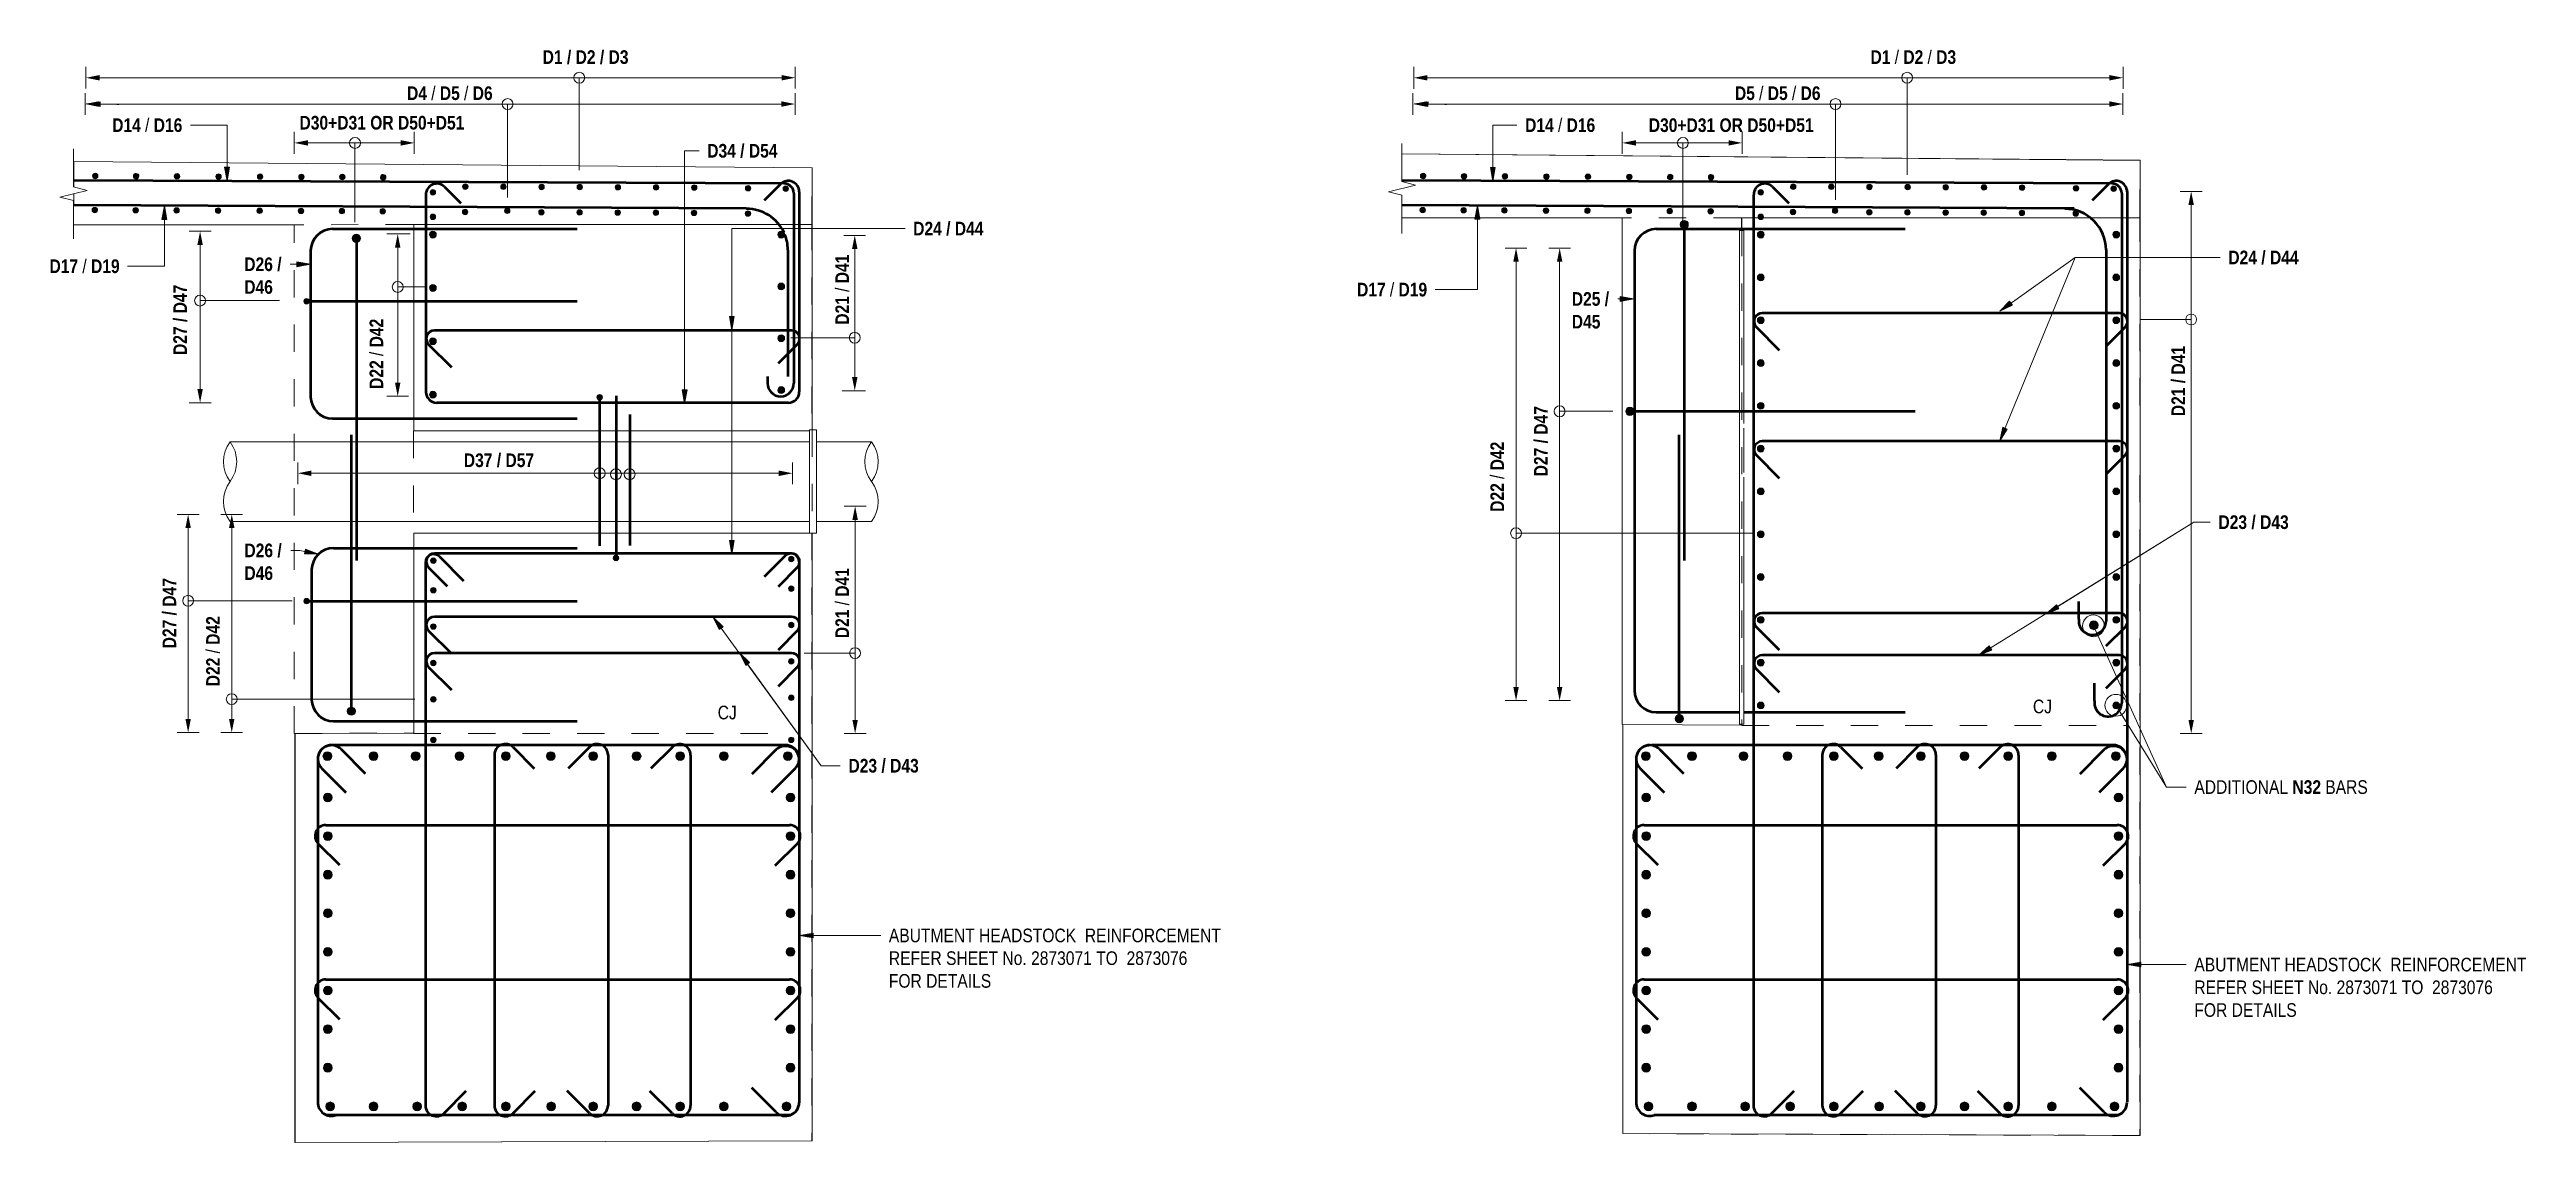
# Model space of a CAD drawing. Header units: metres. Extents: x -310.1 to -283, y 2.7 to 23.5.
# Drawn here: x -292.08 to -282.99, y 18.22 to 22.23 of the extents above; entities that cross this region are included whole.
import ezdxf

# ---------------------------------------------------------------- set-up
doc = ezdxf.new("R2010")
doc.units = ezdxf.units.M
doc.linetypes.add('JacobsDash', pattern=[0.0045, 0.003, -0.0015])
for name, color, linetype, lineweight in [('A-ANNO-NOTE', 7, 'Continuous', 9), ('A-DETL', 7, 'Continuous', 13), ('A-DETL-GENF', 7, 'Continuous', 9), ('A-FLOR', 7, 'Continuous', 50), ('A-FLOR-HDLN', 7, 'JacobsDash', 18), ('G-ANNO-TEXT', 7, 'Continuous', 9), ('S-BEAM', 7, 'Continuous', 50), ('S-BEAM-HDLN', 7, 'JacobsDash', 18)]:
    doc.layers.add(name, color=color, linetype=linetype, lineweight=lineweight)
doc.styles.add('Arial Narrow', font='ARIALN.TTF', dxfattribs={"height": 0.05})
doc.styles.add('Arial Narrow_B', font='ARIALNB.TTF', dxfattribs={"height": 0.05})

msp = doc.modelspace()

# ---------------------------------------------------------------- texts
at = {"layer": 'G-ANNO-TEXT', "char_height": 0.05, "attachment_point": 1, "bg_fill": 3, "box_fill_scale": 1, "bg_fill_color": 256, "bg_fill_transparency": 0}
for s, insert, style in [('D17 ', (-292.0781, 21.4579), 'Arial Narrow_B'), ('D17', (-287.2806, 21.3722), 'Arial Narrow_B'), ('CJ', (-289.6266, 19.8207), 'Arial Narrow')]:
    msp.add_mtext(s, dxfattribs=dict(at, insert=insert, style=style))

# ---------------------------------------------------------------- blocks, each defined once
blk = doc.blocks.new('CS_DET_Pile-Column_BreakLine - Tubular BreakLine-6650181-DRG-2873134 SECTION 7')
at = {"layer": 'A-DETL-GENF', "lineweight": 18}
for centre, start, end in [((-306.9618, 20.716), 142.95733, 217.04267), ((-307.1552, 20.716), 322.95733, 37.04267), ((-307.1552, 20.57), 322.95733, 37.04267)]:
    blk.add_arc(centre, 0.1212, start, end, dxfattribs=at)
blk = doc.blocks.new('CS_DET_Pile-Column_BreakLine - Tubular BreakLine-6650333-DRG-2873134 SECTION 7')
at = {"layer": 'A-DETL-GENF', "lineweight": 18}
for centre, start, end in [((-309.3153, 20.716), 142.95733, 217.04267), ((-309.5087, 20.716), 322.95733, 37.04267), ((-309.3153, 20.57), 142.95733, 217.04267)]:
    blk.add_arc(centre, 0.1212, start, end, dxfattribs=at)
blk = doc.blocks.new('S_Det_Reinf_Bar Section_2D - N32-6648134-DRG-2873134 SECTION 7')
at = {"layer": 'A-DETL-GENF', "true_color": 0xc7c7c7}
blk.add_hatch(color=9, dxfattribs=at).paths.add_polyline_path([(-309.0549, 19.6199), (-309.0508, 19.6204), (-309.0469, 19.622), (-309.0436, 19.6246), (-309.041, 19.6279), (-309.0394, 19.6318), (-309.0389, 19.6359), (-309.0394, 19.64), (-309.041, 19.6439), (-309.0436, 19.6472), (-309.0469, 19.6498), (-309.0508, 19.6514), (-309.0549, 19.6519), (-309.059, 19.6514), (-309.0629, 19.6498), (-309.0662, 19.6472), (-309.0688, 19.6439), (-309.0704, 19.64), (-309.0709, 19.6359), (-309.0704, 19.6318), (-309.0688, 19.6279), (-309.0662, 19.6246), (-309.0629, 19.622), (-309.059, 19.6204)])
at = {"layer": 'A-DETL-GENF', "color": 252, "lineweight": 18, "true_color": 0x888888}
for start, end in [(0, 180), (180, 0)]:
    blk.add_arc((-309.0549, 19.6359), 0.016, start, end, dxfattribs=at)
blk = doc.blocks.new('S_Det_Reinf_Bar Section_2D - N32-5070897-DRG-2873134 SECTION 7')
at = {"layer": 'A-DETL-GENF', "true_color": 0xc7c7c7}
blk.add_hatch(color=9, dxfattribs=at).paths.add_polyline_path([(-309.0535, 19.4682), (-309.0493, 19.4687), (-309.0455, 19.4703), (-309.0422, 19.4729), (-309.0396, 19.4762), (-309.038, 19.4801), (-309.0375, 19.4842), (-309.038, 19.4883), (-309.0396, 19.4922), (-309.0422, 19.4955), (-309.0455, 19.4981), (-309.0493, 19.4997), (-309.0535, 19.5002), (-309.0576, 19.4997), (-309.0615, 19.4981), (-309.0648, 19.4955), (-309.0673, 19.4922), (-309.0689, 19.4883), (-309.0695, 19.4842), (-309.0689, 19.4801), (-309.0673, 19.4762), (-309.0648, 19.4729), (-309.0615, 19.4703), (-309.0576, 19.4687)])
at = {"layer": 'A-DETL-GENF', "color": 252, "lineweight": 18, "true_color": 0x888888}
for start, end in [(0, 180), (180, 0)]:
    blk.add_arc((-309.0535, 19.4842), 0.016, start, end, dxfattribs=at)
blk = doc.blocks.new('B_Det_Reinf_Bar Section_2D - Reo Dot_Scale 20_Cog End-6632169-DRG-2873134 SECTION 7')
at = {"layer": 'A-DETL-GENF'}
blk.add_hatch(color=256, dxfattribs=at).paths.add_polyline_path([(-308.8518, 21.6245), (-308.8492, 21.6248), (-308.8468, 21.6258), (-308.8447, 21.6273), (-308.8431, 21.6294), (-308.8421, 21.6318), (-308.8417, 21.6344), (-308.842, 21.637), (-308.843, 21.6394), (-308.8445, 21.6415), (-308.8466, 21.6431), (-308.849, 21.6441), (-308.8516, 21.6445), (-308.8542, 21.6442), (-308.8566, 21.6432), (-308.8587, 21.6417), (-308.8603, 21.6396), (-308.8613, 21.6372), (-308.8617, 21.6346), (-308.8614, 21.632), (-308.8604, 21.6296), (-308.8589, 21.6275), (-308.8568, 21.6259), (-308.8544, 21.6249)])
for start, end in [(359.25411, 179.25411), (179.25411, 359.25411)]:
    blk.add_arc((-308.8517, 21.6345), 0.01, start, end, dxfattribs=at)
blk = doc.blocks.new('B_Det_Reinf_Bar Section_2D - Reo Dot_Scale 20_Cog End-V18-DRG-2873134 SECTION 7')
at = {"layer": 'A-DETL-GENF'}
blk.add_hatch(color=256, dxfattribs=at).paths.add_polyline_path([(-309.7566, 21.7532), (-309.754, 21.7535), (-309.7516, 21.7544), (-309.7495, 21.756), (-309.7479, 21.758), (-309.7469, 21.7604), (-309.7465, 21.7633), (-309.7468, 21.7656), (-309.7478, 21.768), (-309.7493, 21.7701), (-309.7514, 21.7718), (-309.7538, 21.7728), (-309.7564, 21.7732), (-309.759, 21.7729), (-309.7614, 21.7719), (-309.7635, 21.7703), (-309.7651, 21.7683), (-309.7661, 21.7659), (-309.7665, 21.7633), (-309.7662, 21.7607), (-309.7652, 21.7583), (-309.7637, 21.7562), (-309.7616, 21.7546), (-309.7592, 21.7535)])
for start, end in [(359.25411, 179.25411), (179.25411, 359.25411)]:
    blk.add_arc((-309.7565, 21.7632), 0.01, start, end, dxfattribs=at)
blk = doc.blocks.new('B_Det_Reinf_Bar Section_2D - Reo Dot_Scale 20_Cog End-V19-DRG-2873134 SECTION 7')
at = {"layer": 'A-DETL-GENF'}
blk.add_hatch(color=256, dxfattribs=at).paths.add_polyline_path([(-309.9066, 21.7538), (-309.904, 21.7541), (-309.9016, 21.755), (-309.8995, 21.7566), (-309.8979, 21.7587), (-309.8969, 21.7611), (-309.8965, 21.7636), (-309.8968, 21.7662), (-309.8978, 21.7687), (-309.8993, 21.7707), (-309.9014, 21.7724), (-309.9038, 21.7734), (-309.9064, 21.7738), (-309.909, 21.7735), (-309.9114, 21.7725), (-309.9135, 21.7709), (-309.9151, 21.7689), (-309.9161, 21.7665), (-309.9164, 21.7633), (-309.9162, 21.7613), (-309.9152, 21.7589), (-309.9137, 21.7568), (-309.9116, 21.7552), (-309.9092, 21.7541)])
for start, end in [(359.25411, 179.25411), (179.25411, 359.25411)]:
    blk.add_arc((-309.9065, 21.7638), 0.01, start, end, dxfattribs=at)
blk = doc.blocks.new('B_Det_Reinf_Bar Section_2D - Reo Dot_Scale 20_Cog End-V20-DRG-2873134 SECTION 7')
at = {"layer": 'A-DETL-GENF'}
blk.add_hatch(color=256, dxfattribs=at).paths.add_polyline_path([(-308.6661, 19.6853), (-308.6635, 19.6856), (-308.6611, 19.6866), (-308.659, 19.6882), (-308.6574, 19.6903), (-308.6564, 19.6927), (-308.6561, 19.6956), (-308.6564, 19.6978), (-308.6574, 19.7003), (-308.659, 19.7023), (-308.6611, 19.7039), (-308.6635, 19.7049), (-308.6661, 19.7053), (-308.6687, 19.7049), (-308.6711, 19.7039), (-308.6732, 19.7023), (-308.6747, 19.7003), (-308.6757, 19.6978), (-308.6761, 19.6953), (-308.6757, 19.6927), (-308.6747, 19.6903), (-308.6732, 19.6882), (-308.6711, 19.6866), (-308.6687, 19.6856)])
for start, end in [(0, 180), (180, 0)]:
    blk.add_arc((-308.6661, 19.6953), 0.01, start, end, dxfattribs=at)
blk = doc.blocks.new('B_Det_Reinf_Bar Section_2D - Reo Dot_Scale 20_Cog End-V21-DRG-2873134 SECTION 7')
at = {"layer": 'A-DETL-GENF'}
blk.add_hatch(color=256, dxfattribs=at).paths.add_polyline_path([(-308.6661, 19.8339), (-308.6635, 19.8343), (-308.6611, 19.8353), (-308.659, 19.8369), (-308.6574, 19.8389), (-308.6564, 19.8414), (-308.6561, 19.8439), (-308.6564, 19.8465), (-308.6574, 19.8489), (-308.659, 19.851), (-308.6611, 19.8526), (-308.6635, 19.8536), (-308.6661, 19.8539), (-308.6687, 19.8536), (-308.6711, 19.8526), (-308.6732, 19.851), (-308.6747, 19.8489), (-308.6757, 19.8465), (-308.676, 19.8433), (-308.6757, 19.8414), (-308.6747, 19.8389), (-308.6732, 19.8369), (-308.6711, 19.8353), (-308.6687, 19.8343)])
for start, end in [(0, 180), (180, 0)]:
    blk.add_arc((-308.6661, 19.8439), 0.01, start, end, dxfattribs=at)
blk = doc.blocks.new('CS_DET_Rebar Combined - Multiple Bar-8794555-DRG-2873134 SECTION 7')
at = {"layer": 'A-DETL-GENF'}
blk.add_hatch(color=256, dxfattribs=at).paths.add_polyline_path([(-307.9957, 20.3523), (-307.9931, 20.3526), (-307.9907, 20.3536), (-307.9886, 20.3552), (-307.987, 20.3573), (-307.986, 20.3597), (-307.9857, 20.3623), (-307.986, 20.3649), (-307.987, 20.3673), (-307.9886, 20.3693), (-307.9907, 20.3709), (-307.9931, 20.3719), (-307.9957, 20.3723), (-307.9982, 20.3719), (-308.0007, 20.3709), (-308.0027, 20.3693), (-308.0043, 20.3673), (-308.0053, 20.3649), (-308.0057, 20.3623), (-308.0053, 20.3597), (-308.0043, 20.3573), (-308.0027, 20.3552), (-308.0007, 20.3536), (-307.9982, 20.3526)])
at = {"layer": 'A-DETL-GENF', "lineweight": 50}
blk.add_line((-307.9957, 20.9573), (-307.9957, 20.3723), dxfattribs=at)
at = {"layer": 'A-DETL-GENF'}
for start, end in [(90, 270), (270, 90)]:
    blk.add_arc((-307.9957, 20.3623), 0.01, start, end, dxfattribs=at)
blk = doc.blocks.new('CS_DET_Rebar Combined - Multiple Bar-8794612-DRG-2873134 SECTION 7')
at = {"layer": 'A-DETL-GENF'}
blk.add_hatch(color=256, dxfattribs=at).paths.add_polyline_path([(-308.0557, 20.9422), (-308.0531, 20.9425), (-308.0507, 20.9435), (-308.0486, 20.9451), (-308.047, 20.9472), (-308.046, 20.9496), (-308.0457, 20.9522), (-308.046, 20.9548), (-308.047, 20.9572), (-308.0486, 20.9593), (-308.0507, 20.9609), (-308.0531, 20.9619), (-308.0557, 20.9622), (-308.0582, 20.9619), (-308.0607, 20.9609), (-308.0627, 20.9593), (-308.0643, 20.9572), (-308.0653, 20.9548), (-308.0657, 20.9522), (-308.0653, 20.9496), (-308.0643, 20.9472), (-308.0627, 20.9451), (-308.0607, 20.9435), (-308.0582, 20.9425)])
at = {"layer": 'A-DETL-GENF', "lineweight": 50}
blk.add_line((-308.0557, 20.4072), (-308.0557, 20.9422), dxfattribs=at)
at = {"layer": 'A-DETL-GENF'}
for start, end in [(90, 270), (270, 90)]:
    blk.add_arc((-308.0557, 20.9522), 0.01, start, end, dxfattribs=at)
blk = doc.blocks.new('CS_DET_Rebar Tagging1 - Scale 20-6648845-DRG-2873134 SECTION 7')
at = {"layer": 'A-DETL-GENF', "lineweight": 13}
blk.add_line((-307.996, 20.6697), (-307.996, 20.6597), dxfattribs=at)
blk.add_circle((-307.996, 20.6697), 0.02, dxfattribs=at)
blk = doc.blocks.new('T2D-REO-LL - T2D-REO-LL-7587599-DRG-2873134 SECTION 7')
at = {"layer": 'A-DETL-GENF', "lineweight": 50}
for p, q in [((-309.0326, 20.3991), (-308.1385, 20.3991)), ((-309.1126, 20.3191), (-309.1126, 19.8436)), ((-309.0326, 19.7636), (-308.1385, 19.7636))]:
    blk.add_line(p, q, dxfattribs=at)
for centre, start, end in [((-309.0326, 20.3191), 90, 180), ((-309.0326, 19.8436), 180, 270)]:
    blk.add_arc(centre, 0.08, start, end, dxfattribs=at)
blk = doc.blocks.new('T2D-REO-LL - T2D-REO-LL-7586792-DRG-2873134 SECTION 7')
at = {"layer": 'A-DETL-GENF', "lineweight": 50}
for p, q in [((-309.0363, 21.5696), (-308.1385, 21.5696)), ((-309.1163, 21.4896), (-309.1163, 20.954)), ((-309.0363, 20.874), (-308.1385, 20.874))]:
    blk.add_line(p, q, dxfattribs=at)
for centre, start, end in [((-309.0363, 21.4896), 90, 180), ((-309.0363, 20.954), 180, 270)]:
    blk.add_arc(centre, 0.08, start, end, dxfattribs=at)
blk = doc.blocks.new('CS_DET_BreakLine_ViewScale - Std Break-6679940-DRG-2873134 SECTION 7')
at = {"layer": 'A-DETL-GENF'}
for p, q in [((-309.9863, 21.7236), (-309.9863, 21.8636)), ((-309.9363, 21.7111), (-309.9863, 21.7236)), ((-310.0363, 21.6861), (-309.9363, 21.7111)), ((-309.9863, 21.6736), (-310.0363, 21.6861)), ((-309.9863, 21.5336), (-309.9863, 21.6736))]:
    blk.add_line(p, q, dxfattribs=at)
blk = doc.blocks.new('T2DExtentArrowReinf_v1 - Extent-8567360-DRG-2873134 SECTION 7')
at = {"layer": 'A-DETL-GENF'}
for p, q in [((-309.9407, 22.1343), (-309.9407, 22.1143)), ((-309.8907, 22.1243), (-307.3885, 22.1243)), ((-308.1307, 22.1243), (-308.1307, 21.7851)), ((-307.3385, 22.0904), (-307.3385, 22.1243))]:
    blk.add_line(p, q, dxfattribs=at)
blk = doc.blocks.new('T2DExtentArrowReinf_v1 - Extent-8567318-DRG-2873134 SECTION 7')
at = {"layer": 'A-DETL-GENF'}
for p, q in [((-309.9439, 22.0378), (-309.9439, 22.0178)), ((-309.8939, 22.0278), (-307.3889, 22.0278)), ((-308.3935, 22.0278), (-308.3935, 21.6845)), ((-307.3389, 21.994), (-307.3389, 22.0278))]:
    blk.add_line(p, q, dxfattribs=at)
blk = doc.blocks.new('Repeating Detail - Reo Dot_Scale 25_Section-1695670-DRG-2873134 SECTION 7')
at = {"layer": 'A-DETL-GENF'}
for points in [[(-308.6678, 21.5363), (-308.6645, 21.5368), (-308.6615, 21.538), (-308.6589, 21.54), (-308.6569, 21.5426), (-308.6557, 21.5456), (-308.6553, 21.5488), (-308.6557, 21.5521), (-308.6569, 21.5551), (-308.6589, 21.5577), (-308.6615, 21.5597), (-308.6645, 21.5609), (-308.6678, 21.5613), (-308.671, 21.5609), (-308.674, 21.5597), (-308.6766, 21.5577), (-308.6786, 21.5551), (-308.6798, 21.5521), (-308.6803, 21.5488), (-308.6798, 21.5456), (-308.6786, 21.5426), (-308.6766, 21.54), (-308.674, 21.538), (-308.671, 21.5368)], [(-308.6678, 21.3406), (-308.6645, 21.341), (-308.6615, 21.3423), (-308.6589, 21.3443), (-308.6569, 21.3469), (-308.6557, 21.3499), (-308.6553, 21.3531), (-308.6557, 21.3564), (-308.6569, 21.3594), (-308.6589, 21.362), (-308.6615, 21.3639), (-308.6645, 21.3652), (-308.6678, 21.3656), (-308.671, 21.3652), (-308.674, 21.3639), (-308.6766, 21.362), (-308.6786, 21.3594), (-308.6798, 21.3564), (-308.6803, 21.3531), (-308.6798, 21.3499), (-308.6786, 21.3469), (-308.6766, 21.3443), (-308.674, 21.3423), (-308.671, 21.341)], [(-308.6678, 21.1449), (-308.6645, 21.1453), (-308.6615, 21.1466), (-308.6589, 21.1486), (-308.6569, 21.1512), (-308.6557, 21.1542), (-308.6553, 21.1574), (-308.6557, 21.1606), (-308.6569, 21.1637), (-308.6589, 21.1662), (-308.6615, 21.1682), (-308.6645, 21.1695), (-308.6678, 21.1699), (-308.671, 21.1695), (-308.674, 21.1682), (-308.6766, 21.1662), (-308.6786, 21.1637), (-308.6798, 21.1606), (-308.6803, 21.1574), (-308.6798, 21.1542), (-308.6786, 21.1512), (-308.6766, 21.1486), (-308.674, 21.1466), (-308.671, 21.1453)], [(-308.6678, 20.9492), (-308.6645, 20.9496), (-308.6613, 20.951), (-308.6589, 20.9529), (-308.6569, 20.9554), (-308.6557, 20.9585), (-308.6553, 20.9617), (-308.6557, 20.9649), (-308.6569, 20.9679), (-308.6589, 20.9705), (-308.6615, 20.9725), (-308.6645, 20.9738), (-308.6678, 20.9742), (-308.671, 20.9738), (-308.674, 20.9725), (-308.6766, 20.9705), (-308.6786, 20.9679), (-308.6798, 20.9649), (-308.6803, 20.9617), (-308.6798, 20.9585), (-308.6786, 20.9554), (-308.6766, 20.9529), (-308.674, 20.9509), (-308.671, 20.9496)]]:
    blk.add_hatch(color=256, dxfattribs=at).paths.add_polyline_path(points)
for centre, start, end in [((-308.6678, 21.5488), 0, 180), ((-308.6678, 21.5488), 180, 0), ((-308.6678, 21.3531), 0, 180), ((-308.6678, 21.3531), 180, 0), ((-308.6678, 21.1574), 0, 180), ((-308.6678, 21.1574), 180, 0), ((-308.6678, 20.9617), 0, 180), ((-308.6678, 20.9617), 180, 0)]:
    blk.add_arc(centre, 0.0125, start, end, dxfattribs=at)
blk = doc.blocks.new('Repeating Detail - Reo Dot_Scale 25_Section-V22-DRG-2873134 SECTION 7')
at = {"layer": 'A-DETL-GENF'}
for points in [[(-307.3897, 21.5363), (-307.3865, 21.5368), (-307.3835, 21.538), (-307.3809, 21.54), (-307.3789, 21.5426), (-307.3777, 21.5456), (-307.3772, 21.5488), (-307.3777, 21.5521), (-307.3789, 21.5551), (-307.3809, 21.5577), (-307.3835, 21.5597), (-307.3865, 21.5609), (-307.3897, 21.5613), (-307.393, 21.5609), (-307.396, 21.5597), (-307.3986, 21.5577), (-307.4006, 21.5551), (-307.4018, 21.5521), (-307.4022, 21.5488), (-307.4018, 21.5456), (-307.4006, 21.5426), (-307.3986, 21.54), (-307.396, 21.538), (-307.393, 21.5368)], [(-307.3897, 21.3463), (-307.3865, 21.3467), (-307.3835, 21.348), (-307.3809, 21.3499), (-307.3789, 21.3525), (-307.3777, 21.3555), (-307.3772, 21.3588), (-307.3777, 21.362), (-307.3789, 21.365), (-307.3809, 21.3676), (-307.3835, 21.3696), (-307.3865, 21.3708), (-307.3897, 21.3713), (-307.393, 21.3708), (-307.396, 21.3696), (-307.3986, 21.3676), (-307.4006, 21.365), (-307.4018, 21.362), (-307.4022, 21.3588), (-307.4018, 21.3555), (-307.4006, 21.3525), (-307.3986, 21.3499), (-307.396, 21.348), (-307.393, 21.3467)], [(-307.3897, 21.1562), (-307.3865, 21.1566), (-307.3835, 21.1579), (-307.3809, 21.1599), (-307.3789, 21.1625), (-307.3777, 21.1655), (-307.3772, 21.1687), (-307.3779, 21.1726), (-307.3789, 21.175), (-307.3809, 21.1776), (-307.3835, 21.1795), (-307.3865, 21.1808), (-307.3897, 21.1812), (-307.393, 21.1808), (-307.396, 21.1795), (-307.3986, 21.1776), (-307.4006, 21.175), (-307.4018, 21.172), (-307.4022, 21.1687), (-307.4018, 21.1655), (-307.4006, 21.1625), (-307.3986, 21.1599), (-307.396, 21.1579), (-307.393, 21.1566)], [(-307.3897, 20.9662), (-307.3865, 20.9666), (-307.3835, 20.9678), (-307.3809, 20.9698), (-307.3789, 20.9724), (-307.3777, 20.9754), (-307.3772, 20.9787), (-307.3777, 20.9819), (-307.379, 20.985), (-307.3815, 20.9879), (-307.3835, 20.9895), (-307.3865, 20.9907), (-307.3897, 20.9912), (-307.393, 20.9907), (-307.396, 20.9895), (-307.3986, 20.9875), (-307.4006, 20.9849), (-307.4018, 20.9819), (-307.4022, 20.9787), (-307.4018, 20.9754), (-307.4006, 20.9724), (-307.3981, 20.9695), (-307.396, 20.9678), (-307.393, 20.9666)]]:
    blk.add_hatch(color=256, dxfattribs=at).paths.add_polyline_path(points)
for centre, start, end in [((-307.3897, 21.5488), 0, 180), ((-307.3897, 21.5488), 180, 0), ((-307.3897, 21.3588), 0, 180), ((-307.3897, 21.3588), 180, 0), ((-307.3897, 21.1687), 0, 180), ((-307.3897, 21.1687), 180, 0), ((-307.3897, 20.9787), 0, 180), ((-307.3897, 20.9787), 180, 0)]:
    blk.add_arc(centre, 0.0125, start, end, dxfattribs=at)
blk = doc.blocks.new('T2DExtentArrowReinf_v1 - Extent-6679932-DRG-2873134 SECTION 7')
at = {"layer": 'A-DETL-GENF'}
for p, q in [((-307.1536, 21.5462), (-307.1197, 21.5462)), ((-307.1197, 21.0262), (-307.1197, 21.4962)), ((-307.1197, 21.1706), (-307.3547, 21.1706)), ((-307.1097, 20.9762), (-307.166, 20.9762))]:
    blk.add_line(p, q, dxfattribs=at)
blk = doc.blocks.new('T2DExtentArrowReinf_v1 - Extent-6679952-DRG-2873134 SECTION 7')
at = {"layer": 'A-DETL-GENF'}
for p, q in [((-308.8068, 21.5512), (-308.7506, 21.5512)), ((-308.7968, 21.5012), (-308.7968, 21.0062)), ((-308.7968, 21.3568), (-308.6903, 21.3568)), ((-308.763, 20.9562), (-308.7968, 20.9562))]:
    blk.add_line(p, q, dxfattribs=at)
blk = doc.blocks.new('T2DExtentArrowReinf_v1 - Extent-7587070-DRG-2873134 SECTION 7')
at = {"layer": 'A-DETL-GENF'}
for p, q in [((-309.1635, 20.6833), (-309.1635, 20.6633)), ((-309.1135, 20.6733), (-307.3985, 20.6733)), ((-308.0557, 20.6733), (-308.0557, 20.5725)), ((-307.3485, 20.6395), (-307.3485, 20.6733))]:
    blk.add_line(p, q, dxfattribs=at)
blk = doc.blocks.new('T2DExtentArrowReinf_v1 - Extent-7586389-DRG-2873134 SECTION 7')
at = {"layer": 'A-DETL-GENF'}
for p, q in [((-307.1085, 20.5525), (-307.1285, 20.5525)), ((-307.1185, 20.5025), (-307.1185, 19.7687)), ((-307.1185, 20.0135), (-307.3049, 20.0135)), ((-307.1523, 19.7187), (-307.1185, 19.7187))]:
    blk.add_line(p, q, dxfattribs=at)
blk = doc.blocks.new('T2DExtentArrowReinf_v1 - Extent-6679939-DRG-2873134 SECTION 7')
at = {"layer": 'A-DETL-GENF'}
for p, q in [((-309.4157, 20.5225), (-309.3957, 20.5225)), ((-309.4057, 20.4725), (-309.4057, 19.7725)), ((-309.4057, 19.8448), (-308.7343, 19.8448)), ((-309.3718, 19.7225), (-309.4057, 19.7225))]:
    blk.add_line(p, q, dxfattribs=at)
blk = doc.blocks.new('T2D-REO-LIG-LONG - Scale 50-6679961-DRG-2873134 SECTION 7')
at = {"layer": 'A-DETL-GENF'}
blk.add_hatch(color=256, dxfattribs=at).paths.add_polyline_path([(-308.9485, 21.5203), (-308.9446, 21.5208), (-308.941, 21.5223), (-308.9379, 21.5247), (-308.9355, 21.5278), (-308.934, 21.5315), (-308.9335, 21.5353), (-308.934, 21.5392), (-308.9355, 21.5428), (-308.9379, 21.5459), (-308.941, 21.5483), (-308.9446, 21.5498), (-308.9485, 21.5503), (-308.9524, 21.5498), (-308.956, 21.5483), (-308.9591, 21.5459), (-308.9615, 21.5428), (-308.963, 21.5392), (-308.9635, 21.5353), (-308.963, 21.5315), (-308.9615, 21.5278), (-308.9591, 21.5247), (-308.956, 21.5223), (-308.9524, 21.5208)])
at = {"layer": 'A-DETL-GENF', "lineweight": 50}
blk.add_line((-308.9485, 21.5203), (-308.9485, 20.3536), dxfattribs=at)
at = {"layer": 'A-DETL-GENF', "lineweight": 18}
for start, end in [(90, 270), (270, 90)]:
    blk.add_arc((-308.9485, 21.5353), 0.015, start, end, dxfattribs=at)
blk = doc.blocks.new('T2D-REO-LIG-LONG - Scale 50-6679960-DRG-2873134 SECTION 7')
at = {"layer": 'A-DETL-GENF'}
blk.add_hatch(color=256, dxfattribs=at).paths.add_polyline_path([(-308.9667, 19.7855), (-308.9628, 19.786), (-308.9592, 19.7875), (-308.9561, 19.7898), (-308.9537, 19.793), (-308.9522, 19.7966), (-308.9517, 19.8005), (-308.9522, 19.8043), (-308.9537, 19.808), (-308.9561, 19.8111), (-308.9592, 19.8134), (-308.9628, 19.8149), (-308.9667, 19.8155), (-308.9706, 19.8149), (-308.9742, 19.8134), (-308.9773, 19.8111), (-308.9797, 19.808), (-308.9812, 19.8043), (-308.9817, 19.8005), (-308.9812, 19.7966), (-308.9797, 19.793), (-308.9773, 19.7898), (-308.9742, 19.7875), (-308.9706, 19.786)])
at = {"layer": 'A-DETL-GENF', "lineweight": 50}
blk.add_line((-308.9667, 19.8155), (-308.9667, 20.8145), dxfattribs=at)
at = {"layer": 'A-DETL-GENF', "lineweight": 18}
for start, end in [(90, 270), (270, 90)]:
    blk.add_arc((-308.9667, 19.8005), 0.015, start, end, dxfattribs=at)
blk = doc.blocks.new('T2DExtentArrowReinf_v1 - Extent-6679963-DRG-2873134 SECTION 7')
at = {"layer": 'A-DETL-GENF'}
for p, q in [((-309.1761, 21.8953), (-309.1761, 21.8753)), ((-309.1261, 21.8853), (-308.7861, 21.8853)), ((-308.9535, 21.8853), (-308.9535, 21.5943)), ((-308.7361, 21.8514), (-308.7361, 21.8853))]:
    blk.add_line(p, q, dxfattribs=at)
blk = doc.blocks.new('T2DExtentArrowReinf_v1 - Extent-7585942-DRG-2873134 SECTION 7')
at = {"layer": 'A-DETL-GENF'}
for p, q in [((-309.4879, 21.5613), (-309.5218, 21.5613)), ((-309.5218, 20.9822), (-309.5218, 21.5113)), ((-309.5218, 21.3069), (-309.2308, 21.3069)), ((-309.5318, 20.9322), (-309.5118, 20.9322))]:
    blk.add_line(p, q, dxfattribs=at)
blk = doc.blocks.new('CS_DET_Rebar Combined - Multiple Bar-7585858-DRG-2873134 SECTION 7')
at = {"layer": 'A-DETL-GENF'}
blk.add_hatch(color=256, dxfattribs=at).paths.add_polyline_path([(-309.1311, 21.2945), (-309.1285, 21.2948), (-309.1261, 21.2958), (-309.124, 21.2974), (-309.1224, 21.2995), (-309.1214, 21.3019), (-309.1211, 21.3045), (-309.1214, 21.3071), (-309.1224, 21.3095), (-309.124, 21.3116), (-309.1261, 21.3131), (-309.1285, 21.3141), (-309.1311, 21.3145), (-309.1336, 21.3141), (-309.1361, 21.3131), (-309.1381, 21.3116), (-309.1397, 21.3095), (-309.1407, 21.3071), (-309.1411, 21.3045), (-309.1407, 21.3019), (-309.1397, 21.2995), (-309.1381, 21.2974), (-309.1361, 21.2958), (-309.1336, 21.2948)])
at = {"layer": 'A-DETL-GENF', "lineweight": 50}
blk.add_line((-309.1211, 21.3045), (-308.1385, 21.3045), dxfattribs=at)
at = {"layer": 'A-DETL-GENF'}
for start, end in [(0, 180), (180, 0)]:
    blk.add_arc((-309.1311, 21.3045), 0.01, start, end, dxfattribs=at)
blk = doc.blocks.new('T2DExtentArrowReinf_v1 - Extent-7587759-DRG-2873134 SECTION 7')
at = {"layer": 'A-DETL-GENF'}
for p, q in [((-309.5757, 20.5225), (-309.5557, 20.5225)), ((-309.5657, 20.4725), (-309.5657, 19.7725)), ((-309.5657, 20.2059), (-309.1843, 20.2059)), ((-309.5318, 19.7225), (-309.5657, 19.7225))]:
    blk.add_line(p, q, dxfattribs=at)
blk = doc.blocks.new('CS_DET_Rebar Combined - Multiple Bar-8794742-DRG-2873134 SECTION 7')
at = {"layer": 'A-DETL-GENF', "lineweight": 50}
blk.add_line((-307.9455, 20.889), (-307.9455, 20.4082), dxfattribs=at)
blk = doc.blocks.new('S_Det_Reinf_Bar Section_2D - N32-6648134-DRG-2873134 SECTION 8')
at = {"layer": 'A-DETL-GENF', "true_color": 0xc7c7c7}
blk.add_hatch(color=9, dxfattribs=at).paths.add_polyline_path([(-308.4081, 19.6199), (-308.404, 19.6204), (-308.4001, 19.622), (-308.3968, 19.6246), (-308.3943, 19.6279), (-308.3927, 19.6317), (-308.3921, 19.6359), (-308.3927, 19.64), (-308.3943, 19.6439), (-308.3968, 19.6472), (-308.4001, 19.6497), (-308.404, 19.6513), (-308.4081, 19.6519), (-308.4123, 19.6513), (-308.4161, 19.6497), (-308.4194, 19.6472), (-308.422, 19.6439), (-308.4236, 19.64), (-308.4241, 19.6359), (-308.4236, 19.6317), (-308.422, 19.6279), (-308.4194, 19.6246), (-308.4161, 19.622), (-308.4123, 19.6204)])
at = {"layer": 'A-DETL-GENF', "color": 252, "lineweight": 18, "true_color": 0x888888}
for start, end in [(0, 180), (180, 0)]:
    blk.add_arc((-308.4081, 19.6359), 0.016, start, end, dxfattribs=at)
blk = doc.blocks.new('B_Det_Reinf_Bar Section_2D - Reo Dot_Scale 20_Cog End-6632169-DRG-2873134 SECTION 8')
at = {"layer": 'A-DETL-GENF'}
blk.add_hatch(color=256, dxfattribs=at).paths.add_polyline_path([(-308.5291, 21.6245), (-308.5265, 21.6248), (-308.5241, 21.6258), (-308.522, 21.6273), (-308.5204, 21.6294), (-308.5194, 21.6318), (-308.519, 21.6344), (-308.5193, 21.6369), (-308.5203, 21.6394), (-308.5218, 21.6415), (-308.5239, 21.6431), (-308.5263, 21.6441), (-308.5289, 21.6445), (-308.5314, 21.6442), (-308.5339, 21.6432), (-308.536, 21.6416), (-308.5376, 21.6396), (-308.5386, 21.6372), (-308.539, 21.6346), (-308.5387, 21.632), (-308.5377, 21.6296), (-308.5361, 21.6275), (-308.5341, 21.6259), (-308.5317, 21.6249)])
for start, end in [(359.25411, 179.25411), (179.25411, 359.25411)]:
    blk.add_arc((-308.529, 21.6345), 0.01, start, end, dxfattribs=at)
blk = doc.blocks.new('B_Det_Reinf_Bar Section_2D - Reo Dot_Scale 20_Cog End-V23-DRG-2873134 SECTION 8')
at = {"layer": 'A-DETL-GENF'}
blk.add_hatch(color=256, dxfattribs=at).paths.add_polyline_path([(-309.4339, 21.7531), (-309.4313, 21.7534), (-309.4289, 21.7544), (-309.4268, 21.756), (-309.4252, 21.758), (-309.4241, 21.7604), (-309.4238, 21.7633), (-309.4241, 21.7656), (-309.425, 21.768), (-309.4266, 21.7701), (-309.4287, 21.7717), (-309.4311, 21.7728), (-309.4336, 21.7731), (-309.4362, 21.7728), (-309.4387, 21.7719), (-309.4407, 21.7703), (-309.4424, 21.7683), (-309.4434, 21.7659), (-309.4438, 21.7633), (-309.4435, 21.7607), (-309.4425, 21.7583), (-309.4409, 21.7562), (-309.4389, 21.7545), (-309.4365, 21.7535)])
for start, end in [(359.25411, 179.25411), (179.25411, 359.25411)]:
    blk.add_arc((-309.4338, 21.7631), 0.01, start, end, dxfattribs=at)
blk = doc.blocks.new('B_Det_Reinf_Bar Section_2D - Reo Dot_Scale 20_Cog End-V24-DRG-2873134 SECTION 8')
at = {"layer": 'A-DETL-GENF'}
blk.add_hatch(color=256, dxfattribs=at).paths.add_polyline_path([(-309.5839, 21.7537), (-309.5813, 21.7541), (-309.5789, 21.755), (-309.5768, 21.7566), (-309.5752, 21.7586), (-309.5741, 21.761), (-309.5738, 21.7636), (-309.5741, 21.7662), (-309.575, 21.7686), (-309.5766, 21.7707), (-309.5787, 21.7723), (-309.5811, 21.7734), (-309.5836, 21.7737), (-309.5862, 21.7734), (-309.5887, 21.7725), (-309.5907, 21.7709), (-309.5924, 21.7689), (-309.5934, 21.7665), (-309.5937, 21.7633), (-309.5935, 21.7613), (-309.5925, 21.7589), (-309.5909, 21.7568), (-309.5889, 21.7552), (-309.5865, 21.7541)])
for start, end in [(359.25411, 179.25411), (179.25411, 359.25411)]:
    blk.add_arc((-309.5838, 21.7637), 0.01, start, end, dxfattribs=at)
blk = doc.blocks.new('T2D-REO-LL - T2D-REO-LL-6680169-DRG-2873134 SECTION 8')
at = {"layer": 'A-DETL-GENF', "lineweight": 50}
for p, q in [((-308.7283, 21.5696), (-307.8158, 21.5696)), ((-308.8083, 21.4896), (-308.8083, 19.8765)), ((-308.7283, 19.7965), (-308.4229, 19.7965)), ((-308.4076, 19.7965), (-307.8158, 19.7965))]:
    blk.add_line(p, q, dxfattribs=at)
for centre, start, end in [((-308.7283, 21.4896), 90, 180), ((-308.7283, 19.8765), 180, 270)]:
    blk.add_arc(centre, 0.08, start, end, dxfattribs=at)
blk = doc.blocks.new('S_Det_Reinf_Bar Section_2D - N32-5070897-DRG-2873134 SECTION 8')
at = {"layer": 'A-DETL-GENF', "true_color": 0xc7c7c7}
blk.add_hatch(color=9, dxfattribs=at).paths.add_polyline_path([(-308.7658, 19.4682), (-308.7616, 19.4687), (-308.7578, 19.4703), (-308.7545, 19.4729), (-308.7519, 19.4762), (-308.7503, 19.48), (-308.7498, 19.4842), (-308.7503, 19.4883), (-308.7519, 19.4922), (-308.7545, 19.4955), (-308.7578, 19.498), (-308.7616, 19.4996), (-308.7658, 19.5002), (-308.7699, 19.4996), (-308.7738, 19.498), (-308.7771, 19.4955), (-308.7796, 19.4922), (-308.7812, 19.4883), (-308.7818, 19.4842), (-308.7812, 19.48), (-308.7796, 19.4762), (-308.7771, 19.4729), (-308.7738, 19.4703), (-308.7699, 19.4687)])
at = {"layer": 'A-DETL-GENF', "color": 252, "lineweight": 18, "true_color": 0x888888}
for start, end in [(0, 180), (180, 0)]:
    blk.add_arc((-308.7658, 19.4842), 0.016, start, end, dxfattribs=at)
blk = doc.blocks.new('T2DExtentArrowReinf_v1 - Extent-8685745-DRG-2873134 SECTION 8')
at = {"layer": 'A-DETL-GENF'}
for p, q in [((-309.618, 22.1342), (-309.618, 22.1142)), ((-309.568, 22.1242), (-307.0658, 22.1242)), ((-307.8079, 22.1242), (-307.8079, 21.7678)), ((-307.0158, 22.0904), (-307.0158, 22.1242))]:
    blk.add_line(p, q, dxfattribs=at)
blk = doc.blocks.new('T2DExtentArrowReinf_v1 - Extent-8685744-DRG-2873134 SECTION 8')
at = {"layer": 'A-DETL-GENF'}
for p, q in [((-309.6212, 22.0378), (-309.6212, 22.0178)), ((-309.5712, 22.0278), (-307.0662, 22.0278)), ((-308.0708, 22.0278), (-308.0708, 21.6764)), ((-307.0162, 21.9939), (-307.0162, 22.0278))]:
    blk.add_line(p, q, dxfattribs=at)
blk = doc.blocks.new('Repeating Detail - Reo Dot_Scale 25_Section-1695670-DRG-2873134 SECTION 8')
at = {"layer": 'A-DETL-GENF'}
for points in [[(-308.345, 21.5363), (-308.3418, 21.5367), (-308.3388, 21.538), (-308.3362, 21.54), (-308.3342, 21.5426), (-308.333, 21.5456), (-308.3325, 21.5488), (-308.333, 21.5521), (-308.3342, 21.5551), (-308.3362, 21.5577), (-308.3388, 21.5596), (-308.3418, 21.5609), (-308.345, 21.5613), (-308.3483, 21.5609), (-308.3513, 21.5596), (-308.3539, 21.5577), (-308.3559, 21.5551), (-308.3571, 21.5521), (-308.3575, 21.5488), (-308.3571, 21.5456), (-308.3559, 21.5426), (-308.3539, 21.54), (-308.3513, 21.538), (-308.3483, 21.5367)], [(-308.345, 21.3793), (-308.3418, 21.3797), (-308.3388, 21.381), (-308.3362, 21.383), (-308.3342, 21.3856), (-308.333, 21.3886), (-308.3325, 21.3918), (-308.333, 21.395), (-308.3342, 21.3981), (-308.3362, 21.4006), (-308.3388, 21.4026), (-308.3418, 21.4039), (-308.345, 21.4043), (-308.3483, 21.4039), (-308.3513, 21.4026), (-308.3539, 21.4006), (-308.3559, 21.3981), (-308.3571, 21.395), (-308.3575, 21.3918), (-308.3571, 21.3886), (-308.3559, 21.3856), (-308.3539, 21.383), (-308.3513, 21.381), (-308.3483, 21.3797)], [(-308.345, 21.2223), (-308.3418, 21.2227), (-308.3388, 21.224), (-308.3362, 21.226), (-308.3342, 21.2286), (-308.333, 21.2316), (-308.3325, 21.2348), (-308.333, 21.238), (-308.3342, 21.2411), (-308.3362, 21.2436), (-308.3388, 21.2456), (-308.3418, 21.2469), (-308.345, 21.2473), (-308.3483, 21.2469), (-308.3513, 21.2456), (-308.3539, 21.2436), (-308.3559, 21.2411), (-308.3571, 21.238), (-308.3575, 21.2348), (-308.3571, 21.2316), (-308.3559, 21.2286), (-308.3539, 21.226), (-308.3513, 21.224), (-308.3483, 21.2227)], [(-308.345, 21.0653), (-308.3418, 21.0657), (-308.3388, 21.067), (-308.3362, 21.069), (-308.3342, 21.0715), (-308.333, 21.0746), (-308.3325, 21.0778), (-308.333, 21.081), (-308.3342, 21.084), (-308.3362, 21.0866), (-308.3388, 21.0886), (-308.3418, 21.0899), (-308.345, 21.0903), (-308.3483, 21.0899), (-308.3513, 21.0886), (-308.3539, 21.0866), (-308.3559, 21.084), (-308.3571, 21.081), (-308.3575, 21.0778), (-308.3571, 21.0746), (-308.3559, 21.0715), (-308.3539, 21.069), (-308.3513, 21.067), (-308.3483, 21.0657)], [(-308.345, 20.9083), (-308.3418, 20.9087), (-308.3388, 20.91), (-308.3362, 20.9119), (-308.3342, 20.9145), (-308.333, 20.9176), (-308.3325, 20.9208), (-308.333, 20.924), (-308.3342, 20.927), (-308.3362, 20.9296), (-308.3388, 20.9316), (-308.3418, 20.9329), (-308.345, 20.9333), (-308.3483, 20.9329), (-308.3513, 20.9316), (-308.3539, 20.9296), (-308.3559, 20.927), (-308.3571, 20.924), (-308.3575, 20.9208), (-308.3571, 20.9176), (-308.3559, 20.9145), (-308.3539, 20.9119), (-308.3513, 20.91), (-308.3483, 20.9087)], [(-308.345, 20.7513), (-308.3418, 20.7517), (-308.3388, 20.753), (-308.3362, 20.7549), (-308.3342, 20.7575), (-308.333, 20.7605), (-308.3325, 20.7638), (-308.333, 20.767), (-308.3342, 20.77), (-308.3362, 20.7726), (-308.3388, 20.7746), (-308.3418, 20.7759), (-308.345, 20.7763), (-308.3483, 20.7759), (-308.3513, 20.7746), (-308.3539, 20.7726), (-308.3559, 20.77), (-308.3571, 20.767), (-308.3575, 20.7638), (-308.3571, 20.7605), (-308.3559, 20.7575), (-308.3539, 20.7549), (-308.3513, 20.753), (-308.3483, 20.7517)], [(-308.345, 20.5943), (-308.3418, 20.5947), (-308.3388, 20.5959), (-308.3362, 20.5979), (-308.3342, 20.6005), (-308.333, 20.6035), (-308.3325, 20.6068), (-308.333, 20.61), (-308.3342, 20.613), (-308.3362, 20.6156), (-308.3388, 20.6176), (-308.3418, 20.6188), (-308.345, 20.6193), (-308.3483, 20.6188), (-308.3513, 20.6176), (-308.3539, 20.6156), (-308.3559, 20.613), (-308.3571, 20.61), (-308.3575, 20.6068), (-308.3571, 20.6035), (-308.3559, 20.6005), (-308.3539, 20.5979), (-308.3513, 20.5959), (-308.3483, 20.5947)], [(-308.345, 20.4373), (-308.3418, 20.4377), (-308.3388, 20.4389), (-308.3362, 20.4409), (-308.3342, 20.4435), (-308.333, 20.4465), (-308.3325, 20.4498), (-308.333, 20.453), (-308.3342, 20.456), (-308.3362, 20.4586), (-308.3388, 20.4606), (-308.3418, 20.4618), (-308.345, 20.4623), (-308.3483, 20.4618), (-308.3513, 20.4606), (-308.3539, 20.4586), (-308.3559, 20.456), (-308.3571, 20.453), (-308.3575, 20.4498), (-308.3571, 20.4465), (-308.3559, 20.4435), (-308.3539, 20.4409), (-308.3513, 20.4389), (-308.3483, 20.4377)], [(-308.345, 20.2803), (-308.3418, 20.2807), (-308.3388, 20.2819), (-308.3362, 20.2839), (-308.3342, 20.2865), (-308.333, 20.2895), (-308.3325, 20.2928), (-308.333, 20.296), (-308.3342, 20.299), (-308.3362, 20.3016), (-308.3388, 20.3036), (-308.3418, 20.3048), (-308.345, 20.3053), (-308.3483, 20.3048), (-308.3513, 20.3036), (-308.3539, 20.3016), (-308.3559, 20.299), (-308.3571, 20.296), (-308.3575, 20.2928), (-308.3571, 20.2895), (-308.3558, 20.2864), (-308.3539, 20.2839), (-308.3513, 20.2819), (-308.3483, 20.2807)], [(-308.345, 20.1232), (-308.3418, 20.1237), (-308.3388, 20.1249), (-308.3362, 20.1269), (-308.3342, 20.1295), (-308.333, 20.1325), (-308.3325, 20.1357), (-308.333, 20.139), (-308.3342, 20.142), (-308.3362, 20.1446), (-308.3388, 20.1466), (-308.3418, 20.1478), (-308.345, 20.1482), (-308.3483, 20.1478), (-308.3513, 20.1466), (-308.3539, 20.1446), (-308.3559, 20.142), (-308.3571, 20.1387), (-308.3575, 20.1357), (-308.3571, 20.1325), (-308.3559, 20.1295), (-308.3539, 20.1269), (-308.3513, 20.1249), (-308.3483, 20.1237)], [(-308.345, 19.9662), (-308.3418, 19.9667), (-308.3388, 19.9679), (-308.3362, 19.9699), (-308.3342, 19.9725), (-308.333, 19.9755), (-308.3325, 19.9787), (-308.333, 19.982), (-308.3342, 19.985), (-308.3362, 19.9876), (-308.3388, 19.9896), (-308.3418, 19.9908), (-308.345, 19.9912), (-308.3483, 19.9908), (-308.3513, 19.9896), (-308.3539, 19.9876), (-308.3559, 19.985), (-308.3571, 19.982), (-308.3575, 19.9787), (-308.3571, 19.9755), (-308.3559, 19.9725), (-308.3539, 19.9699), (-308.3513, 19.9679), (-308.3483, 19.9667)], [(-308.345, 19.8092), (-308.3418, 19.8097), (-308.3388, 19.8109), (-308.3362, 19.8129), (-308.3342, 19.8155), (-308.333, 19.8185), (-308.3325, 19.8217), (-308.333, 19.825), (-308.3342, 19.828), (-308.3362, 19.8306), (-308.3388, 19.8326), (-308.3418, 19.8338), (-308.345, 19.8342), (-308.3483, 19.8338), (-308.3513, 19.8326), (-308.3539, 19.8306), (-308.3559, 19.828), (-308.3571, 19.825), (-308.3575, 19.8217), (-308.3571, 19.8185), (-308.3559, 19.8155), (-308.3539, 19.8129), (-308.3513, 19.8109), (-308.3483, 19.8097)]]:
    blk.add_hatch(color=256, dxfattribs=at).paths.add_polyline_path(points)
for centre, start, end in [((-308.345, 21.5488), 0, 180), ((-308.345, 21.5488), 180, 0), ((-308.345, 21.3918), 0, 180), ((-308.345, 21.3918), 180, 0), ((-308.345, 21.2348), 0, 180), ((-308.345, 21.2348), 180, 0), ((-308.345, 21.0778), 0, 180), ((-308.345, 21.0778), 180, 0), ((-308.345, 20.9208), 0, 180), ((-308.345, 20.9208), 180, 0), ((-308.345, 20.7638), 0, 180), ((-308.345, 20.7638), 180, 0), ((-308.345, 20.6068), 0, 180), ((-308.345, 20.6068), 180, 0), ((-308.345, 20.4498), 0, 180), ((-308.345, 20.4498), 180, 0), ((-308.345, 20.2928), 0, 180), ((-308.345, 20.2928), 180, 0), ((-308.345, 20.1357), 0, 180), ((-308.345, 20.1357), 180, 0), ((-308.345, 19.9787), 0, 180), ((-308.345, 19.9787), 180, 0), ((-308.345, 19.8217), 0, 180), ((-308.345, 19.8217), 180, 0)]:
    blk.add_arc(centre, 0.0125, start, end, dxfattribs=at)
blk = doc.blocks.new('T2DExtentArrowReinf_v1 - Extent-6680173-DRG-2873134 SECTION 8')
at = {"layer": 'A-DETL-GENF'}
for p, q in [((-306.7558, 21.7072), (-306.7758, 21.7072)), ((-306.7658, 21.6572), (-306.7658, 19.7687)), ((-306.7658, 21.2375), (-306.9522, 21.2375)), ((-306.7996, 19.7187), (-306.7658, 19.7187))]:
    blk.add_line(p, q, dxfattribs=at)
blk = doc.blocks.new('T2DExtentArrowReinf_v1 - Extent-6680200-DRG-2873134 SECTION 8')
at = {"layer": 'A-DETL-GENF'}
for p, q in [((-309.093, 21.4992), (-309.073, 21.4992)), ((-309.083, 21.4492), (-309.083, 19.8892)), ((-309.083, 20.9006), (-308.8875, 20.9006)), ((-309.0491, 19.8392), (-309.083, 19.8392))]:
    blk.add_line(p, q, dxfattribs=at)
blk = doc.blocks.new('T2D-REO-LIG-LONG - Scale 50-6680193-DRG-2873134 SECTION 8')
at = {"layer": 'A-DETL-GENF'}
blk.add_hatch(color=256, dxfattribs=at).paths.add_polyline_path([(-308.6258, 21.5711), (-308.6219, 21.5716), (-308.6183, 21.5731), (-308.6152, 21.5755), (-308.6128, 21.5786), (-308.6113, 21.5822), (-308.6108, 21.5861), (-308.6113, 21.59), (-308.6128, 21.5936), (-308.6152, 21.5967), (-308.6183, 21.5991), (-308.6219, 21.6006), (-308.6258, 21.6011), (-308.6297, 21.6006), (-308.6333, 21.5991), (-308.6364, 21.5967), (-308.6388, 21.5936), (-308.6403, 21.59), (-308.6408, 21.5861), (-308.6403, 21.5822), (-308.6388, 21.5786), (-308.6364, 21.5755), (-308.6333, 21.5731), (-308.6297, 21.5716)])
at = {"layer": 'A-DETL-GENF', "lineweight": 50}
blk.add_line((-308.6258, 21.5711), (-308.6258, 20.3535), dxfattribs=at)
at = {"layer": 'A-DETL-GENF', "lineweight": 18}
for start, end in [(90, 270), (270, 90)]:
    blk.add_arc((-308.6258, 21.5861), 0.015, start, end, dxfattribs=at)
blk = doc.blocks.new('T2D-REO-LIG-LONG - Scale 50-6680194-DRG-2873134 SECTION 8')
at = {"layer": 'A-DETL-GENF', "true_color": 0xc7c7c7}
blk.add_hatch(color=9, dxfattribs=at).paths.add_polyline_path([(-308.644, 19.7583), (-308.6401, 19.7588), (-308.6365, 19.7603), (-308.6334, 19.7627), (-308.631, 19.7658), (-308.6295, 19.7694), (-308.629, 19.7733), (-308.6295, 19.7771), (-308.631, 19.7808), (-308.6334, 19.7839), (-308.6365, 19.7863), (-308.6401, 19.7878), (-308.644, 19.7883), (-308.6479, 19.7878), (-308.6515, 19.7863), (-308.6546, 19.7839), (-308.657, 19.7808), (-308.6585, 19.7771), (-308.659, 19.7733), (-308.6585, 19.7694), (-308.657, 19.7658), (-308.6546, 19.7627), (-308.6515, 19.7603), (-308.6479, 19.7588)])
at = {"layer": 'A-DETL-GENF', "color": 252, "lineweight": 50, "true_color": 0x888888}
blk.add_line((-308.644, 19.7883), (-308.644, 20.8145), dxfattribs=at)
at = {"layer": 'A-DETL-GENF', "color": 252, "lineweight": 18, "true_color": 0x888888}
for start, end in [(90, 270), (270, 90)]:
    blk.add_arc((-308.644, 19.7733), 0.015, start, end, dxfattribs=at)
blk = doc.blocks.new('T2DExtentArrowReinf_v1 - Extent-6679963-DRG-2873134 SECTION 8')
at = {"layer": 'A-DETL-GENF'}
for p, q in [((-308.8533, 21.8953), (-308.8533, 21.8753)), ((-308.8033, 21.8853), (-308.4633, 21.8853)), ((-308.6308, 21.8853), (-308.6308, 21.5943)), ((-308.4133, 21.8514), (-308.4133, 21.8853))]:
    blk.add_line(p, q, dxfattribs=at)
blk = doc.blocks.new('T2DExtentArrowReinf_v1 - Extent-6680204-DRG-2873134 SECTION 8')
at = {"layer": 'A-DETL-GENF'}
for p, q in [((-309.253, 21.4992), (-309.233, 21.4992)), ((-309.243, 21.4492), (-309.243, 19.8892)), ((-309.243, 20.4535), (-308.3675, 20.4535)), ((-309.2091, 19.8392), (-309.243, 19.8392))]:
    blk.add_line(p, q, dxfattribs=at)
blk = doc.blocks.new('CS_DET_BreakLine_ViewScale - Std Break-6679940-DRG-2873134 SECTION 8')
at = {"layer": 'A-DETL-GENF'}
for p, q in [((-309.6615, 21.7431), (-309.6615, 21.8831)), ((-309.7115, 21.7056), (-309.6115, 21.7306)), ((-309.6115, 21.7306), (-309.6615, 21.7431)), ((-309.6615, 21.6931), (-309.7115, 21.7056)), ((-309.6615, 21.5531), (-309.6615, 21.6931))]:
    blk.add_line(p, q, dxfattribs=at)
blk = doc.blocks.new('T2D-REO-LIG-LONG - Scale 50-6680196-DRG-2873134 SECTION 8')
at = {"layer": 'A-DETL-GENF'}
blk.add_hatch(color=256, dxfattribs=at).paths.add_polyline_path([(-308.8254, 20.8856), (-308.8216, 20.8861), (-308.8179, 20.8876), (-308.8148, 20.8899), (-308.8125, 20.8931), (-308.811, 20.8967), (-308.8104, 20.9006), (-308.811, 20.9044), (-308.8125, 20.9081), (-308.8148, 20.9112), (-308.8179, 20.9135), (-308.8216, 20.915), (-308.8254, 20.9156), (-308.8293, 20.915), (-308.8329, 20.9135), (-308.836, 20.9112), (-308.8384, 20.9081), (-308.8399, 20.9044), (-308.8404, 20.9006), (-308.8399, 20.8967), (-308.8384, 20.8931), (-308.836, 20.8899), (-308.8329, 20.8876), (-308.8293, 20.8861)])
at = {"layer": 'A-DETL-GENF', "lineweight": 50}
blk.add_line((-308.8104, 20.9006), (-307.7783, 20.9006), dxfattribs=at)
at = {"layer": 'A-DETL-GENF', "lineweight": 18}
for start, end in [(0, 180), (180, 0)]:
    blk.add_arc((-308.8254, 20.9006), 0.015, start, end, dxfattribs=at)
blk = doc.blocks.new('S_Det_Reinf_Bar Section_2D - N32-V25-DRG-2873134 SECTION 8')
at = {"layer": 'A-DETL-GENF'}
blk.add_hatch(color=256, dxfattribs=at).paths.add_polyline_path([(-307.1233, 20.0996), (-307.1191, 20.1001), (-307.1153, 20.1017), (-307.112, 20.1042), (-307.1091, 20.1083), (-307.1078, 20.1114), (-307.1073, 20.1156), (-307.1078, 20.1197), (-307.1094, 20.1236), (-307.112, 20.1269), (-307.1153, 20.1294), (-307.1191, 20.131), (-307.1233, 20.1316), (-307.1274, 20.131), (-307.1313, 20.1294), (-307.1346, 20.1269), (-307.1371, 20.1236), (-307.1387, 20.1197), (-307.1393, 20.1156), (-307.1387, 20.1114), (-307.1371, 20.1076), (-307.1346, 20.1042), (-307.1313, 20.1017), (-307.1274, 20.1001)])
at = {"layer": 'A-DETL-GENF', "lineweight": 18}
for start, end in [(0, 180), (180, 0)]:
    blk.add_arc((-307.1233, 20.1156), 0.016, start, end, dxfattribs=at)

# ---------------------------------------------------------------- hatches: boundary and pattern name
at = {"layer": 'A-ANNO-NOTE'}
for points in [[(-291.8945, 22.1143), (-291.8945, 22.1343), (-291.9445, 22.1243)], [(-289.3923, 22.1143), (-289.3423, 22.1243), (-289.3923, 22.1343)], [(-287.0223, 22.1142), (-287.0223, 22.1342), (-287.0723, 22.1242)], [(-284.5201, 22.1142), (-284.4701, 22.1242), (-284.5201, 22.1342)], [(-291.8977, 22.0178), (-291.8977, 22.0378), (-291.9477, 22.0278)], [(-289.3927, 22.0178), (-289.3427, 22.0278), (-289.3927, 22.0378)], [(-287.0255, 22.0178), (-287.0255, 22.0378), (-287.0755, 22.0278)], [(-284.5205, 22.0178), (-284.4705, 22.0278), (-284.5205, 22.0378)], [(-291.1299, 21.8753), (-291.1299, 21.8953), (-291.1799, 21.8853)], [(-290.7899, 21.8753), (-290.7399, 21.8853), (-290.7899, 21.8953)], [(-286.2577, 21.8753), (-286.2577, 21.8953), (-286.3077, 21.8853)], [(-285.9177, 21.8753), (-285.8677, 21.8853), (-285.9177, 21.8953)], [(-284.2101, 21.6572), (-284.2201, 21.7072), (-284.2301, 21.6572)], [(-291.5156, 21.5113), (-291.5256, 21.5613), (-291.5356, 21.5113)], [(-290.7906, 21.5012), (-290.8006, 21.5512), (-290.8106, 21.5012), (-290.8022, 21.5012)], [(-289.1136, 21.4962), (-289.1236, 21.5462), (-289.1336, 21.4962), (-289.1199, 21.4962)], [(-286.6873, 21.4492), (-286.6973, 21.4992), (-286.7073, 21.4492)], [(-286.5273, 21.4492), (-286.5373, 21.4992), (-286.5473, 21.4492)], [(-290.8006, 20.9562), (-290.7906, 21.0062), (-290.8106, 21.0062), (-290.8022, 20.9639)], [(-289.1236, 20.9762), (-289.1136, 21.0262), (-289.1336, 21.0262)], [(-291.5256, 20.9322), (-291.5156, 20.9822), (-291.5356, 20.9822)], [(-291.1173, 20.6633), (-291.1173, 20.6833), (-291.1673, 20.6733)], [(-289.4023, 20.6633), (-289.3523, 20.6733), (-289.4023, 20.6833)], [(-289.1123, 20.5025), (-289.1223, 20.5525), (-289.1323, 20.5025), (-289.1199, 20.5025)], [(-291.5595, 20.4725), (-291.5695, 20.5225), (-291.5795, 20.4725)], [(-291.3995, 20.4725), (-291.4095, 20.5225), (-291.4195, 20.4725)], [(-286.6973, 19.8392), (-286.6873, 19.8892), (-286.7073, 19.8892)], [(-286.5373, 19.8392), (-286.5273, 19.8892), (-286.5473, 19.8892)], [(-291.5695, 19.7225), (-291.5595, 19.7725), (-291.5795, 19.7725)], [(-291.4095, 19.7225), (-291.3995, 19.7725), (-291.4195, 19.7725)], [(-289.1223, 19.7187), (-289.1123, 19.7687), (-289.1323, 19.7687)], [(-284.2201, 19.7187), (-284.2101, 19.7687), (-284.2301, 19.7687)]]:
    msp.add_hatch(color=256, dxfattribs=at).paths.add_polyline_path(points)
at = {"layer": 'G-ANNO-TEXT'}
for points in [[(-291.9424, 22.028), (-291.8926, 22.0185), (-291.8923, 22.0361)], [(-287.0703, 22.028), (-287.0204, 22.0185), (-287.0201, 22.0361)], [(-291.4267, 21.7461), (-291.4179, 21.7961), (-291.4355, 21.7961)], [(-286.7821, 21.7454), (-286.7733, 21.7954), (-286.7909, 21.7954)], [(-291.6567, 21.654), (-291.6655, 21.604), (-291.6479, 21.604)], [(-286.8391, 21.6557), (-286.8479, 21.6057), (-286.8303, 21.6057)], [(-291.1208, 21.4401), (-291.1708, 21.4489), (-291.1708, 21.4312)], [(-286.2647, 21.3128), (-286.3147, 21.3216), (-286.3147, 21.304)], [(-284.9218, 21.2679), (-284.876, 21.2898), (-284.8863, 21.3042)], [(-289.5749, 21.1984), (-289.5661, 21.2484), (-289.5838, 21.2484)], [(-289.7477, 20.9297), (-289.7389, 20.9797), (-289.7565, 20.9797)], [(-284.9218, 20.7926), (-284.8947, 20.8355), (-284.911, 20.8422)], [(-291.0913, 20.3771), (-291.1387, 20.3953), (-291.1421, 20.378)], [(-289.5749, 20.3764), (-289.5661, 20.4264), (-289.5838, 20.4264)], [(-284.7526, 20.1573), (-284.7054, 20.1761), (-284.7147, 20.1911)], [(-289.6429, 20.1453), (-289.6206, 20.0997), (-289.6064, 20.11)], [(-289.5459, 20.0144), (-289.5238, 19.9687), (-289.5095, 19.979)], [(-284.9989, 20.0062), (-284.9518, 20.025), (-284.961, 20.04)], [(-289.3266, 18.9779), (-289.2766, 18.9691), (-289.2766, 18.9867)], [(-284.4548, 18.871), (-284.4048, 18.8622), (-284.4048, 18.8799)]]:
    msp.add_hatch(color=256, dxfattribs=at).paths.add_polyline_path(points)

# ---------------------------------------------------------------- linework, layer by layer
at = {"layer": 'A-ANNO-NOTE'}
for p, q in [((-291.9445, 22.1643), (-291.9445, 22.0843)), ((-291.8945, 22.1243), (-291.8745, 22.1243)), ((-289.3923, 22.1243), (-289.4123, 22.1243)), ((-289.3423, 22.0843), (-289.3423, 22.1643)), ((-287.0723, 22.1642), (-287.0723, 22.0842)), ((-287.0223, 22.1242), (-287.0023, 22.1242)), ((-284.5201, 22.1242), (-284.5401, 22.1242)), ((-284.4701, 22.0842), (-284.4701, 22.1642)), ((-291.9477, 22.0678), (-291.9477, 21.9878)), ((-291.8977, 22.0278), (-291.8777, 22.0278)), ((-289.3927, 22.0278), (-289.4127, 22.0278)), ((-289.3427, 21.9878), (-289.3427, 22.0678)), ((-287.0755, 22.0678), (-287.0755, 21.9878)), ((-287.0255, 22.0278), (-287.0055, 22.0278)), ((-284.5205, 22.0278), (-284.5405, 22.0278)), ((-284.4705, 21.9878), (-284.4705, 22.0678)), ((-291.1799, 21.9253), (-291.1799, 21.8453)), ((-290.7399, 21.8453), (-290.7399, 21.9253)), ((-286.3077, 21.9253), (-286.3077, 21.8453)), ((-285.8677, 21.8453), (-285.8677, 21.9253)), ((-291.1299, 21.8853), (-291.1099, 21.8853)), ((-290.7899, 21.8853), (-290.8099, 21.8853)), ((-286.2577, 21.8853), (-286.2377, 21.8853)), ((-285.9177, 21.8853), (-285.9377, 21.8853)), ((-284.1801, 21.7072), (-284.2601, 21.7072)), ((-284.2201, 21.6572), (-284.2201, 21.6372)), ((-291.4856, 21.5613), (-291.5656, 21.5613)), ((-290.8406, 21.5512), (-290.7606, 21.5512)), ((-289.1636, 21.5462), (-289.0836, 21.5462)), ((-291.5256, 21.5113), (-291.5256, 21.4913)), ((-290.8006, 21.5012), (-290.8006, 21.4812)), ((-289.1236, 21.4962), (-289.1236, 21.4762)), ((-286.7373, 21.4992), (-286.6573, 21.4992)), ((-286.6973, 21.4492), (-286.6973, 21.4292)), ((-286.5773, 21.4992), (-286.4973, 21.4992)), ((-286.5373, 21.4492), (-286.5373, 21.4292)), ((-291.5256, 20.9822), (-291.5256, 21.0022)), ((-290.8006, 21.0062), (-290.8006, 21.0262)), ((-289.1236, 21.0262), (-289.1236, 21.0462)), ((-291.5656, 20.9322), (-291.4856, 20.9322)), ((-290.7606, 20.9562), (-290.8406, 20.9562)), ((-289.0836, 20.9762), (-289.1636, 20.9762)), ((-291.1673, 20.7133), (-291.1673, 20.6333)), ((-291.1173, 20.6733), (-291.0973, 20.6733)), ((-289.4023, 20.6733), (-289.4223, 20.6733)), ((-289.3523, 20.6333), (-289.3523, 20.7133)), ((-289.0823, 20.5525), (-289.1623, 20.5525)), ((-291.6095, 20.5225), (-291.5295, 20.5225)), ((-291.5695, 20.4725), (-291.5695, 20.4525)), ((-291.4495, 20.5225), (-291.3695, 20.5225)), ((-291.4095, 20.4725), (-291.4095, 20.4525)), ((-289.1223, 20.5025), (-289.1223, 20.4825)), ((-286.6973, 19.8892), (-286.6973, 19.9092)), ((-286.5373, 19.8892), (-286.5373, 19.9092)), ((-286.6573, 19.8392), (-286.7373, 19.8392)), ((-286.4973, 19.8392), (-286.5773, 19.8392)), ((-291.5295, 19.7225), (-291.6095, 19.7225)), ((-291.5695, 19.7725), (-291.5695, 19.7925)), ((-291.3695, 19.7225), (-291.4495, 19.7225)), ((-291.4095, 19.7725), (-291.4095, 19.7925)), ((-289.1223, 19.7687), (-289.1223, 19.7887)), ((-284.2201, 19.7687), (-284.2201, 19.7887)), ((-289.1623, 19.7187), (-289.0823, 19.7187)), ((-284.2601, 19.7187), (-284.1801, 19.7187))]:
    msp.add_line(p, q, dxfattribs=at)
for centre in [(-290.1345, 22.1243), (-285.2623, 22.1242), (-290.3973, 22.0278), (-285.5251, 22.0278), (-290.9573, 21.8853), (-286.0851, 21.8853), (-290.8006, 21.3568), (-291.5256, 21.3069), (-289.1236, 21.1706), (-284.2201, 21.2375), (-286.5373, 20.9006), (-290.0595, 20.6733), (-286.6973, 20.4535), (-291.5695, 20.2059), (-289.1223, 20.0135), (-291.4095, 19.8448)]:
    msp.add_circle(centre, 0.02, dxfattribs=at)
at = {"layer": 'A-DETL', "color": 7, "lineweight": 9, "true_color": 0xffffff}
for p, q in [((-291.9892, 21.7234), (-291.9885, 21.8171)), ((-291.9901, 21.6197), (-291.9894, 21.6988)), ((-289.2811, 21.5857), (-290.7453, 21.5854)), ((-285.8773, 21.5643), (-285.8619, 21.5643)), ((-285.8773, 19.7531), (-285.8773, 21.5643)), ((-285.8086, 21.6104), (-285.8731, 21.6104)), ((-285.8619, 21.5643), (-285.8619, 20.8559)), ((-284.4089, 21.6107), (-285.7902, 21.6104)), ((-289.2894, 20.8322), (-289.2644, 20.8322)), ((-289.2894, 20.454), (-289.2894, 20.8322)), ((-289.2644, 20.8322), (-289.2644, 20.454)), ((-285.8619, 20.8385), (-285.8619, 20.6759)), ((-285.8619, 20.6585), (-285.8619, 19.7531)), ((-289.2644, 20.454), (-289.2894, 20.454)), ((-285.8619, 19.7531), (-285.8773, 19.7531))]:
    msp.add_line(p, q, dxfattribs=at)
at = {"layer": 'A-DETL', "lineweight": 18}
for p, q in [((-291.9885, 21.8171), (-289.2793, 21.7933)), ((-287.1159, 21.8451), (-284.4071, 21.8213)), ((-284.4071, 21.8213), (-284.4089, 21.6107)), ((-289.2793, 21.7933), (-289.2811, 21.5857)), ((-291.1453, 21.5853), (-291.9901, 21.5851)), ((-286.2731, 21.6103), (-287.1159, 21.6101)), ((-286.3077, 19.7515), (-286.3077, 21.6103)), ((-284.4078, 20.667), (-284.4078, 20.852))]:
    msp.add_line(p, q, dxfattribs=at)
at = {"layer": 'A-DETL', "lineweight": 50}
for p, q in [((-289.3826, 21.736), (-291.9885, 21.7471)), ((-290.629, 21.7241), (-290.5689, 21.664)), ((-289.3956, 21.7341), (-289.4557, 21.674)), ((-284.5104, 21.736), (-287.1159, 21.7471)), ((-289.5218, 21.645), (-291.9897, 21.6572)), ((-290.6973, 21.6958), (-290.6973, 20.9722)), ((-289.3473, 21.701), (-289.3473, 21.0034)), ((-289.3273, 21.7058), (-289.3273, 20.9722)), ((-284.6496, 21.6449), (-287.1159, 21.6572)), ((-284.4751, 21.701), (-284.4751, 19.831)), ((-289.3693, 21.4932), (-289.3693, 21.0284)), ((-284.5326, 21.4931), (-284.5326, 20.1307)), ((-289.3557, 21.1975), (-290.6661, 21.1975)), ((-285.8152, 21.2093), (-285.7313, 21.1255)), ((-284.4836, 21.2606), (-285.794, 21.2606)), ((-284.4623, 21.2093), (-284.5331, 21.1386)), ((-290.6874, 21.1463), (-290.6035, 21.0625)), ((-289.3345, 21.1463), (-289.4052, 21.0756)), ((-289.4433, 21.0284), (-289.4433, 21.0034)), ((-289.3673, 20.9322), (-290.6573, 20.9322)), ((-285.8152, 20.7393), (-285.7313, 20.6555)), ((-284.4836, 20.7906), (-285.794, 20.7906)), ((-284.4623, 20.7393), (-284.5331, 20.6686)), ((-289.3557, 20.3791), (-290.6661, 20.3791)), ((-290.6874, 20.3279), (-290.6186, 20.2591)), ((-289.3345, 20.3279), (-289.4052, 20.2572)), ((-284.6321, 20.1377), (-284.6321, 20.2027)), ((-290.6874, 20.0958), (-290.6035, 20.0119)), ((-289.3557, 20.147), (-290.6661, 20.147)), ((-289.3345, 20.0958), (-289.4052, 20.025)), ((-285.8152, 20.1093), (-285.7313, 20.0255)), ((-284.4836, 20.1606), (-285.794, 20.1606)), ((-284.4623, 20.1093), (-284.5331, 20.0386)), ((-289.3557, 20.0135), (-290.6661, 20.0135)), ((-284.4836, 20.0056), (-285.794, 20.0056)), ((-290.6874, 19.9623), (-290.6035, 19.8785)), ((-289.3345, 19.9623), (-289.4052, 19.8916)), ((-285.8152, 19.9543), (-285.7313, 19.8705)), ((-284.4623, 19.9543), (-284.5331, 19.8836)), ((-284.5746, 19.838), (-284.5746, 19.903))]:
    msp.add_line(p, q, dxfattribs=at)
at = {"layer": 'A-DETL', "color": 8, "lineweight": 50, "true_color": 0x808080}
for p, q in [((-285.7568, 21.7241), (-285.6967, 21.664)), ((-284.5234, 21.7341), (-284.5835, 21.674)), ((-285.8265, 21.6945), (-285.8265, 18.3545)), ((-284.4551, 21.7072), (-284.4551, 18.3672)), ((-290.6475, 20.3676), (-290.5591, 20.2793)), ((-289.3785, 20.37), (-289.4555, 20.293)), ((-289.3273, 20.3586), (-289.3273, 18.3636)), ((-290.6987, 20.3464), (-290.6987, 18.3545)), ((-289.3775, 19.6759), (-291.0437, 19.6759)), ((-291.0085, 19.6607), (-290.9201, 19.5724)), ((-290.4457, 19.6401), (-290.4457, 18.3545)), ((-290.3774, 19.6684), (-290.2996, 19.5906)), ((-290.0972, 19.6684), (-290.175, 19.5906)), ((-290.0289, 19.6401), (-290.0289, 18.3545)), ((-289.794, 19.6679), (-289.8718, 19.5901)), ((-289.7257, 19.6396), (-289.7257, 18.354)), ((-289.4127, 19.6582), (-289.501, 19.5699)), ((-284.5053, 19.6759), (-286.2003, 19.6759)), ((-286.1713, 19.6607), (-286.083, 19.5723)), ((-285.5735, 19.6401), (-285.5735, 18.3545)), ((-285.5052, 19.6684), (-285.4274, 19.5906)), ((-285.225, 19.6684), (-285.3028, 19.5906)), ((-285.1567, 19.6401), (-285.1567, 18.3545)), ((-284.9218, 19.6678), (-284.9996, 19.5901)), ((-284.8535, 19.6396), (-284.8535, 18.354)), ((-284.5405, 19.6582), (-284.6289, 19.5698)), ((-291.0939, 19.6254), (-291.0939, 18.3657)), ((-291.0791, 19.5905), (-290.9907, 19.5022)), ((-289.3421, 19.5905), (-289.4305, 19.5022)), ((-286.2567, 19.6254), (-286.2567, 18.3657)), ((-286.2419, 19.5905), (-286.1535, 19.5021)), ((-284.4699, 19.5905), (-284.5583, 19.5021)), ((-291.0639, 19.3825), (-289.3633, 19.3825)), ((-286.2267, 19.3825), (-284.4911, 19.3825)), ((-291.0922, 19.3142), (-291.0144, 19.2364)), ((-289.335, 19.3142), (-289.4163, 19.233)), ((-286.255, 19.3142), (-286.1772, 19.2364)), ((-284.4628, 19.3142), (-284.5441, 19.2329)), ((-291.0639, 18.8162), (-289.3633, 18.8162)), ((-286.2267, 18.8162), (-284.4911, 18.8162)), ((-291.0922, 18.7479), (-291.0144, 18.6702)), ((-289.335, 18.7479), (-289.4163, 18.6667)), ((-286.255, 18.7479), (-286.1772, 18.6701)), ((-284.4628, 18.7479), (-284.5441, 18.6667)), ((-290.6304, 18.3262), (-290.5491, 18.4075)), ((-290.3774, 18.3262), (-290.2962, 18.4075)), ((-290.0972, 18.3262), (-290.1784, 18.4075)), ((-289.794, 18.3257), (-289.8752, 18.407)), ((-289.4127, 18.3303), (-289.501, 18.4187)), ((-285.7582, 18.3262), (-285.6769, 18.4075)), ((-285.5052, 18.3262), (-285.424, 18.4075)), ((-285.225, 18.3262), (-285.3062, 18.4075)), ((-284.9218, 18.3257), (-285.003, 18.4069)), ((-284.5405, 18.3303), (-284.6289, 18.4187)), ((-289.3607, 18.3185), (-291.0623, 18.3185)), ((-284.4885, 18.3185), (-286.1901, 18.3185))]:
    msp.add_line(p, q, dxfattribs=at)
at = {"layer": 'A-DETL', "linetype": 'JacobsDash', "lineweight": 18}
for p, q in [((-291.1799, 19.7186), (-291.1799, 21.5853)), ((-290.7453, 21.5854), (-291.1453, 21.5853)), ((-285.8731, 21.6104), (-286.2731, 21.6103)), ((-285.8689, 21.5696), (-285.8689, 19.7496)), ((-290.7423, 20.829), (-290.7423, 20.454)), ((-289.2799, 20.834), (-289.2799, 20.454))]:
    msp.add_line(p, q, dxfattribs=at)
at = {"layer": 'A-DETL', "color": 143, "lineweight": 18, "true_color": 0x78aac8}
for p, q in [((-291.4158, 20.789), (-289.2894, 20.789)), ((-289.2644, 20.789), (-289.0623, 20.789)), ((-291.4158, 20.497), (-291.4146, 20.497)), ((-291.4044, 20.497), (-289.2894, 20.497)), ((-289.2644, 20.497), (-289.0623, 20.497))]:
    msp.add_line(p, q, dxfattribs=at)
at = {"layer": 'A-DETL', "linetype": 'JacobsDash'}
for p, q in [((-285.8689, 19.7485), (-284.4551, 19.7485)), ((-290.7423, 19.7186), (-289.3423, 19.7186))]:
    msp.add_line(p, q, dxfattribs=at)
at = {"layer": 'A-DETL', "lineweight": 50}
for centre, radius, start, end in [((-290.6573, 21.6958), 0.04, 45, 180), ((-289.3673, 21.7058), 0.04, 0, 135), ((-289.3823, 21.701), 0.035, 0, 90.51386), ((-284.5101, 21.701), 0.035, 0, 90.51386), ((-289.5193, 21.4932), 0.15, 24.80611, 90.47423), ((-284.6826, 21.4931), 0.15, 0, 90.47423), ((-289.5193, 21.4932), 0.15, 0, 22.17872), ((-290.6661, 21.1675), 0.03, 90, 225), ((-289.3557, 21.1675), 0.03, 315, 90), ((-285.794, 21.2306), 0.03, 90, 225), ((-284.4836, 21.2306), 0.03, 315, 90), ((-289.3953, 21.0034), 0.048, 180, 0), ((-290.6573, 20.9722), 0.04, 180, 270), ((-289.3673, 20.9722), 0.04, 270, 0), ((-285.794, 20.7606), 0.03, 90, 225), ((-284.4836, 20.7606), 0.03, 315, 90), ((-290.6661, 20.3491), 0.03, 90, 225), ((-289.3557, 20.3491), 0.03, 315, 90), ((-290.6661, 20.117), 0.03, 90, 225), ((-289.3557, 20.117), 0.03, 315, 90), ((-285.794, 20.1306), 0.03, 90, 225), ((-284.5826, 20.1307), 0.05, 171.91572, 0), ((-284.4836, 20.1306), 0.03, 315, 90), ((-290.6661, 19.9835), 0.03, 90, 225), ((-289.3557, 19.9835), 0.03, 315, 90), ((-285.794, 19.9756), 0.03, 90, 225), ((-284.4836, 19.9756), 0.03, 315, 90), ((-284.5251, 19.831), 0.05, 171.91572, 0)]:
    msp.add_arc(centre, radius, start, end, dxfattribs=at)
at = {"layer": 'A-DETL', "color": 8, "lineweight": 50, "true_color": 0x808080}
for centre, radius, start, end in [((-285.7851, 21.6958), 0.04, 45, 180), ((-284.4951, 21.7058), 0.04, 0, 135), ((-290.6687, 20.3464), 0.03, 45, 180), ((-289.3573, 20.3488), 0.03, 0, 135), ((-291.0439, 19.6254), 0.05, 45, 180), ((-291.0437, 19.6259), 0.05, 90, 225), ((-290.4057, 19.6401), 0.04, 45, 180), ((-290.0689, 19.6401), 0.04, 0, 135), ((-289.7657, 19.6396), 0.04, 0, 135), ((-289.3773, 19.6229), 0.05, 0, 135), ((-289.3775, 19.6259), 0.05, 315, 90), ((-286.2067, 19.6254), 0.05, 45, 180), ((-286.2065, 19.6259), 0.05, 90, 225), ((-285.5335, 19.6401), 0.04, 45, 180), ((-285.1967, 19.6401), 0.04, 0, 135), ((-284.8935, 19.6396), 0.04, 0, 135), ((-284.5051, 19.6229), 0.05, 0, 135), ((-284.5053, 19.6259), 0.05, 315, 90), ((-291.0639, 19.3425), 0.04, 90, 225), ((-289.3633, 19.3425), 0.04, 315, 90), ((-286.2267, 19.3425), 0.04, 90, 225), ((-284.4911, 19.3425), 0.04, 315, 90), ((-291.0639, 18.7762), 0.04, 90, 225), ((-286.2267, 18.7762), 0.04, 90, 225), ((-284.4911, 18.7762), 0.04, 315, 90), ((-291.0439, 18.3657), 0.05, 180, 289.36055), ((-289.3773, 18.3657), 0.05, 225, 0), ((-289.3773, 18.3657), 0.05, 289.36055, 0), ((-286.2067, 18.3657), 0.05, 180, 289.36055), ((-284.5051, 18.3657), 0.05, 225, 0), ((-284.5051, 18.3657), 0.05, 289.36055, 0), ((-290.6587, 18.3545), 0.04, 180, 315), ((-290.4057, 18.3545), 0.04, 180, 315), ((-290.0689, 18.3545), 0.04, 225, 0), ((-289.7657, 18.354), 0.04, 225, 0), ((-285.7865, 18.3545), 0.04, 180, 315), ((-285.5335, 18.3545), 0.04, 180, 315), ((-285.1967, 18.3545), 0.04, 225, 0), ((-284.8935, 18.354), 0.04, 225, 0)]:
    msp.add_arc(centre, radius, start, end, dxfattribs=at)
at = {"layer": 'A-DETL', "color": 9, "lineweight": 50, "true_color": 0xc3c3c3}
msp.add_arc((-289.3633, 18.7762), 0.04, 315, 90, dxfattribs=at)
at = {"layer": 'A-FLOR', "lineweight": 13}
for p, q in [((-291.9885, 21.8154), (-291.9901, 21.8154)), ((-287.1159, 21.8452), (-284.859, 21.8258)), ((-284.8642, 21.8258), (-287.1159, 21.8451)), ((-284.6878, 21.8242), (-284.8642, 21.8258)), ((-284.8506, 21.8257), (-284.8642, 21.8258)), ((-284.8506, 21.8257), (-284.6843, 21.8243)), ((-284.4078, 21.8218), (-284.6878, 21.8242)), ((-284.6878, 21.8242), (-284.6797, 21.8242)), ((-284.6797, 21.8242), (-284.4085, 21.8219)), ((-284.4085, 21.8219), (-284.4078, 21.8218)), ((-284.4078, 21.8213), (-284.4078, 21.8218)), ((-289.2799, 21.5921), (-289.2799, 21.7281)), ((-284.4078, 21.6218), (-284.4078, 21.74)), ((-289.2811, 21.5921), (-289.2799, 21.5921)), ((-284.4088, 21.6218), (-284.4078, 21.6218))]:
    msp.add_line(p, q, dxfattribs=at)
at = {"layer": 'A-FLOR-HDLN', "lineweight": 13}
for p, q in [((-289.2806, 21.5921), (-289.2811, 21.5921)), ((-289.2803, 21.5921), (-289.2806, 21.5921))]:
    msp.add_line(p, q, dxfattribs=at)
at = {"layer": 'G-ANNO-TEXT'}
for p, q in [((-291.8923, 22.0361), (-291.9424, 22.028)), ((-291.9424, 22.028), (-291.8926, 22.0185)), ((-291.9424, 22.028), (-291.831, 22.0265)), ((-291.8926, 22.0185), (-291.8923, 22.0361)), ((-291.831, 22.0265), (-291.8243, 22.0264)), ((-287.0201, 22.0361), (-287.0703, 22.028)), ((-287.0703, 22.028), (-287.0204, 22.0185)), ((-287.0703, 22.028), (-286.9588, 22.0265)), ((-287.0204, 22.0185), (-287.0201, 22.0361)), ((-286.9588, 22.0265), (-286.9521, 22.0264)), ((-291.5601, 21.9504), (-291.5614, 21.9504)), ((-291.4267, 21.9504), (-291.5601, 21.9504)), ((-291.4267, 21.7461), (-291.4267, 21.9504)), ((-286.7821, 21.9504), (-286.6939, 21.9504)), ((-286.7821, 21.7454), (-286.7821, 21.9504)), ((-289.7477, 21.8564), (-289.6949, 21.8564)), ((-289.7477, 20.9297), (-289.7477, 21.8564)), ((-291.4179, 21.7961), (-291.4355, 21.7961)), ((-291.4355, 21.7961), (-291.4267, 21.7461)), ((-291.4267, 21.7461), (-291.4179, 21.7961)), ((-286.7733, 21.7954), (-286.7909, 21.7954)), ((-286.7909, 21.7954), (-286.7821, 21.7454)), ((-286.7821, 21.7454), (-286.7733, 21.7954)), ((-291.6567, 21.654), (-291.6655, 21.604)), ((-291.6479, 21.604), (-291.6567, 21.654)), ((-291.6567, 21.654), (-291.6567, 21.4329)), ((-286.8391, 21.6557), (-286.8479, 21.6057)), ((-286.8303, 21.6057), (-286.8391, 21.6557)), ((-286.8391, 21.6557), (-286.8391, 21.3472)), ((-291.6655, 21.604), (-291.6479, 21.604)), ((-289.5749, 21.571), (-288.9392, 21.571)), ((-289.5749, 21.1984), (-289.5749, 21.571)), ((-289.5749, 21.571), (-288.9392, 21.571)), ((-289.5749, 20.3764), (-289.5749, 21.571)), ((-286.8479, 21.6057), (-286.8303, 21.6057)), ((-291.1208, 21.4401), (-291.1708, 21.4489)), ((-291.1708, 21.4489), (-291.1708, 21.4312)), ((-284.9218, 20.7926), (-284.6463, 21.465)), ((-284.9218, 21.2679), (-284.6463, 21.465)), ((-284.6463, 21.465), (-284.1138, 21.465)), ((-284.6463, 21.465), (-284.1138, 21.465)), ((-291.6567, 21.4329), (-291.7915, 21.4329)), ((-291.1945, 21.4401), (-291.1947, 21.4401)), ((-291.1208, 21.4401), (-291.1945, 21.4401)), ((-291.1708, 21.4312), (-291.1208, 21.4401)), ((-286.9926, 21.3472), (-286.994, 21.3472)), ((-286.8391, 21.3472), (-286.9926, 21.3472)), ((-286.3234, 21.3128), (-286.3238, 21.3128)), ((-286.2647, 21.3128), (-286.3234, 21.3128)), ((-286.2647, 21.3128), (-286.3147, 21.3216)), ((-286.3147, 21.3216), (-286.3147, 21.304)), ((-286.3147, 21.304), (-286.2647, 21.3128)), ((-284.8863, 21.3042), (-284.9218, 21.2679)), ((-284.9218, 21.2679), (-284.876, 21.2898)), ((-284.876, 21.2898), (-284.8863, 21.3042)), ((-289.5661, 21.2484), (-289.5838, 21.2484)), ((-289.5838, 21.2484), (-289.5749, 21.1984)), ((-289.5749, 21.1984), (-289.5661, 21.2484)), ((-289.7389, 20.9797), (-289.7565, 20.9797)), ((-289.7565, 20.9797), (-289.7477, 20.9297)), ((-289.7477, 20.9297), (-289.7389, 20.9797)), ((-284.911, 20.8422), (-284.9218, 20.7926)), ((-284.9218, 20.7926), (-284.8947, 20.8355)), ((-284.8947, 20.8355), (-284.911, 20.8422)), ((-284.9989, 20.0062), (-284.2098, 20.494)), ((-284.7526, 20.1573), (-284.2098, 20.494)), ((-284.2098, 20.494), (-284.1501, 20.494)), ((-284.2098, 20.494), (-284.1501, 20.494)), ((-291.1924, 20.3904), (-291.1928, 20.3904)), ((-291.1599, 20.3904), (-291.1924, 20.3904)), ((-291.0913, 20.3771), (-291.1599, 20.3904)), ((-291.1387, 20.3953), (-291.1421, 20.378)), ((-291.1421, 20.378), (-291.0913, 20.3771)), ((-291.0913, 20.3771), (-291.1387, 20.3953)), ((-289.5661, 20.4264), (-289.5838, 20.4264)), ((-289.5838, 20.4264), (-289.5749, 20.3764)), ((-289.5749, 20.3764), (-289.5661, 20.4264)), ((-284.7147, 20.1911), (-284.7526, 20.1573)), ((-284.7526, 20.1573), (-284.7054, 20.1761)), ((-284.7054, 20.1761), (-284.7147, 20.1911)), ((-289.6429, 20.1453), (-289.6206, 20.0997)), ((-289.6064, 20.11), (-289.6429, 20.1453)), ((-289.6206, 20.0997), (-289.6064, 20.11)), ((-284.5788, 20.1135), (-284.3105, 19.5222)), ((-289.5459, 20.0144), (-289.5238, 19.9687)), ((-289.5095, 19.979), (-289.5459, 20.0144)), ((-284.961, 20.04), (-284.9989, 20.0062)), ((-284.9989, 20.0062), (-284.9518, 20.025)), ((-284.9518, 20.025), (-284.961, 20.04)), ((-289.5238, 19.9687), (-289.5095, 19.979)), ((-284.4963, 19.8221), (-284.3105, 19.5222)), ((-289.2471, 19.6006), (-289.1767, 19.6006)), ((-289.2471, 19.6006), (-289.1767, 19.6006)), ((-284.3105, 19.5222), (-284.2384, 19.5222)), ((-284.3105, 19.5222), (-284.2384, 19.5222)), ((-289.2766, 18.9867), (-289.3266, 18.9779)), ((-289.3266, 18.9779), (-289.2766, 18.9691)), ((-289.3266, 18.9779), (-289.0285, 18.9779)), ((-289.2766, 18.9691), (-289.2766, 18.9867)), ((-284.4048, 18.8799), (-284.4548, 18.871)), ((-284.4548, 18.871), (-284.4048, 18.8622)), ((-284.4548, 18.871), (-284.2384, 18.871)), ((-284.4048, 18.8622), (-284.4048, 18.8799))]:
    msp.add_line(p, q, dxfattribs=at)
for centre in [(-284.5788, 20.1135), (-284.4963, 19.8221)]:
    msp.add_circle(centre, 0.04, dxfattribs=at)
at = {"layer": 'S-BEAM', "lineweight": 13}
for p, q in [((-284.4078, 21.6347), (-284.4087, 21.6347)), ((-284.4078, 20.847), (-284.4078, 21.6347)), ((-290.7418, 20.829), (-290.7418, 21.5854)), ((-290.7411, 21.5854), (-290.7411, 20.829)), ((-289.2799, 21.615), (-289.2809, 21.615)), ((-289.2799, 20.8322), (-289.2799, 21.615)), ((-285.8697, 21.5643), (-285.8697, 21.6104)), ((-285.869, 21.6104), (-285.869, 21.5643)), ((-290.7418, 20.829), (-290.7411, 20.829)), ((-290.7411, 20.829), (-289.2894, 20.829)), ((-284.4078, 18.2439), (-284.4078, 20.667)), ((-290.7418, 19.7202), (-290.7418, 20.454)), ((-290.7411, 20.454), (-290.7418, 20.454)), ((-289.2894, 20.454), (-290.7411, 20.454)), ((-290.7411, 20.454), (-290.7411, 19.7202)), ((-289.2799, 18.2244), (-289.2799, 20.454)), ((-286.306, 18.2509), (-286.306, 19.7513)), ((-286.306, 19.7513), (-285.8697, 19.7497)), ((-286.306, 19.7513), (-286.3054, 19.7512)), ((-285.869, 19.7496), (-286.3054, 19.7512)), ((-286.3054, 19.7512), (-286.3054, 18.2508)), ((-285.8697, 19.7497), (-285.8697, 19.7531)), ((-285.8697, 19.7497), (-285.869, 19.7496)), ((-285.869, 19.7531), (-285.869, 19.7496)), ((-291.1774, 19.7188), (-291.1781, 19.7187)), ((-291.1781, 18.2185), (-291.1781, 19.7187)), ((-290.7411, 19.7202), (-291.1774, 19.7188)), ((-291.1774, 19.7188), (-291.1774, 18.2186)), ((-291.1781, 18.2185), (-291.1774, 18.2186)), ((-289.2806, 18.2244), (-291.178, 18.2185)), ((-291.1774, 18.2186), (-289.2799, 18.2244)), ((-289.2799, 18.2244), (-289.2806, 18.2244)), ((-286.3054, 18.2508), (-286.306, 18.2509)), ((-286.3054, 18.2508), (-284.4078, 18.2439))]:
    msp.add_line(p, q, dxfattribs=at)
at = {"layer": 'S-BEAM-HDLN', "lineweight": 13}
for p, q in [((-284.4085, 21.6346), (-284.4085, 21.6219)), ((-289.2809, 21.6149), (-289.2806, 21.6149)), ((-289.2806, 21.6149), (-289.2804, 21.615)), ((-289.2806, 21.6149), (-289.2806, 21.5922)), ((-289.2806, 21.5921), (-289.2806, 20.8322)), ((-284.4085, 21.6218), (-284.4085, 20.847)), ((-284.4085, 20.667), (-284.4085, 18.244)), ((-289.2806, 20.454), (-289.2806, 18.2245)), ((-291.178, 19.7187), (-291.1775, 19.7187)), ((-291.1774, 19.7187), (-290.7418, 19.7201)), ((-286.3054, 18.2509), (-286.306, 18.2509)), ((-284.4085, 18.244), (-286.3053, 18.2509)), ((-284.4082, 18.2439), (-284.4085, 18.244))]:
    msp.add_line(p, q, dxfattribs=at)

# ---------------------------------------------------------------- block references
at = {"layer": 'A-DETL-GENF'}
for name, p in [('T2DExtentArrowReinf_v1 - Extent-8567360-DRG-2873134 SECTION 7', (17.9962, 0)), ('T2DExtentArrowReinf_v1 - Extent-8685745-DRG-2873134 SECTION 8', (22.5457, 0)), ('T2DExtentArrowReinf_v1 - Extent-8567318-DRG-2873134 SECTION 7', (17.9962, 0)), ('T2DExtentArrowReinf_v1 - Extent-8685744-DRG-2873134 SECTION 8', (22.5457, 0)), ('CS_DET_BreakLine_ViewScale - Std Break-6679940-DRG-2873134 SECTION 7', (17.9962, 0)), ('T2DExtentArrowReinf_v1 - Extent-6679963-DRG-2873134 SECTION 7', (17.9962, 0)), ('CS_DET_BreakLine_ViewScale - Std Break-6679940-DRG-2873134 SECTION 8', (22.5457, 0)), ('T2DExtentArrowReinf_v1 - Extent-6679963-DRG-2873134 SECTION 8', (22.5457, 0)), ('B_Det_Reinf_Bar Section_2D - Reo Dot_Scale 20_Cog End-V19-DRG-2873134 SECTION 7', (17.9962, 0)), ('B_Det_Reinf_Bar Section_2D - Reo Dot_Scale 20_Cog End-V18-DRG-2873134 SECTION 7', (17.9962, 0)), ('B_Det_Reinf_Bar Section_2D - Reo Dot_Scale 20_Cog End-6632169-DRG-2873134 SECTION 7', (17.2414, 0.1281)), ('B_Det_Reinf_Bar Section_2D - Reo Dot_Scale 20_Cog End-6632169-DRG-2873134 SECTION 7', (17.3938, 0.1274)), ('B_Det_Reinf_Bar Section_2D - Reo Dot_Scale 20_Cog End-6632169-DRG-2873134 SECTION 7', (17.5461, 0.1268)), ('B_Det_Reinf_Bar Section_2D - Reo Dot_Scale 20_Cog End-6632169-DRG-2873134 SECTION 7', (17.6978, 0.1262)), ('B_Det_Reinf_Bar Section_2D - Reo Dot_Scale 20_Cog End-6632169-DRG-2873134 SECTION 7', (17.8478, 0.1256)), ('B_Det_Reinf_Bar Section_2D - Reo Dot_Scale 20_Cog End-6632169-DRG-2873134 SECTION 7', (17.9978, 0.125)), ('B_Det_Reinf_Bar Section_2D - Reo Dot_Scale 20_Cog End-6632169-DRG-2873134 SECTION 7', (18.2991, 0.0904)), ('B_Det_Reinf_Bar Section_2D - Reo Dot_Scale 20_Cog End-6632169-DRG-2873134 SECTION 7', (18.4391, 0.0898)), ('B_Det_Reinf_Bar Section_2D - Reo Dot_Scale 20_Cog End-6632169-DRG-2873134 SECTION 7', (18.5791, 0.0892)), ('B_Det_Reinf_Bar Section_2D - Reo Dot_Scale 20_Cog End-6632169-DRG-2873134 SECTION 7', (18.7191, 0.0887)), ('B_Det_Reinf_Bar Section_2D - Reo Dot_Scale 20_Cog End-6632169-DRG-2873134 SECTION 7', (18.8591, 0.0881)), ('B_Det_Reinf_Bar Section_2D - Reo Dot_Scale 20_Cog End-6632169-DRG-2873134 SECTION 7', (18.9991, 0.0875)), ('B_Det_Reinf_Bar Section_2D - Reo Dot_Scale 20_Cog End-6632169-DRG-2873134 SECTION 7', (19.1391, 0.087)), ('B_Det_Reinf_Bar Section_2D - Reo Dot_Scale 20_Cog End-6632169-DRG-2873134 SECTION 7', (19.3369, 0.0844)), ('B_Det_Reinf_Bar Section_2D - Reo Dot_Scale 20_Cog End-V24-DRG-2873134 SECTION 8', (22.5457, 0)), ('B_Det_Reinf_Bar Section_2D - Reo Dot_Scale 20_Cog End-V23-DRG-2873134 SECTION 8', (22.5457, 0)), ('B_Det_Reinf_Bar Section_2D - Reo Dot_Scale 20_Cog End-6632169-DRG-2873134 SECTION 8', (21.7909, 0.1281)), ('B_Det_Reinf_Bar Section_2D - Reo Dot_Scale 20_Cog End-6632169-DRG-2873134 SECTION 8', (21.9433, 0.1274)), ('B_Det_Reinf_Bar Section_2D - Reo Dot_Scale 20_Cog End-6632169-DRG-2873134 SECTION 8', (22.0956, 0.1268)), ('B_Det_Reinf_Bar Section_2D - Reo Dot_Scale 20_Cog End-6632169-DRG-2873134 SECTION 8', (22.2473, 0.1262)), ('B_Det_Reinf_Bar Section_2D - Reo Dot_Scale 20_Cog End-6632169-DRG-2873134 SECTION 8', (22.3973, 0.1256)), ('B_Det_Reinf_Bar Section_2D - Reo Dot_Scale 20_Cog End-6632169-DRG-2873134 SECTION 8', (22.5473, 0.125)), ('B_Det_Reinf_Bar Section_2D - Reo Dot_Scale 20_Cog End-6632169-DRG-2873134 SECTION 8', (22.8486, 0.0904)), ('B_Det_Reinf_Bar Section_2D - Reo Dot_Scale 20_Cog End-6632169-DRG-2873134 SECTION 8', (22.9886, 0.0898)), ('B_Det_Reinf_Bar Section_2D - Reo Dot_Scale 20_Cog End-6632169-DRG-2873134 SECTION 8', (23.1286, 0.0892)), ('B_Det_Reinf_Bar Section_2D - Reo Dot_Scale 20_Cog End-6632169-DRG-2873134 SECTION 8', (23.2686, 0.0887)), ('B_Det_Reinf_Bar Section_2D - Reo Dot_Scale 20_Cog End-6632169-DRG-2873134 SECTION 8', (23.4086, 0.0881)), ('B_Det_Reinf_Bar Section_2D - Reo Dot_Scale 20_Cog End-6632169-DRG-2873134 SECTION 8', (23.5486, 0.0875)), ('B_Det_Reinf_Bar Section_2D - Reo Dot_Scale 20_Cog End-6632169-DRG-2873134 SECTION 8', (23.6886, 0.087)), ('B_Det_Reinf_Bar Section_2D - Reo Dot_Scale 20_Cog End-6632169-DRG-2873134 SECTION 8', (23.8864, 0.0844)), ('B_Det_Reinf_Bar Section_2D - Reo Dot_Scale 20_Cog End-6632169-DRG-2873134 SECTION 7', (16.9398, 0.0043)), ('B_Det_Reinf_Bar Section_2D - Reo Dot_Scale 20_Cog End-6632169-DRG-2873134 SECTION 7', (17.0898, 0.0037)), ('B_Det_Reinf_Bar Section_2D - Reo Dot_Scale 20_Cog End-6632169-DRG-2873134 SECTION 7', (17.2398, 0.0031)), ('B_Det_Reinf_Bar Section_2D - Reo Dot_Scale 20_Cog End-6632169-DRG-2873134 SECTION 7', (17.3922, 0.0024)), ('B_Det_Reinf_Bar Section_2D - Reo Dot_Scale 20_Cog End-6632169-DRG-2873134 SECTION 7', (17.5445, 0.0018)), ('B_Det_Reinf_Bar Section_2D - Reo Dot_Scale 20_Cog End-6632169-DRG-2873134 SECTION 7', (17.6962, 0.0012)), ('B_Det_Reinf_Bar Section_2D - Reo Dot_Scale 20_Cog End-6632169-DRG-2873134 SECTION 7', (17.8462, 0.0006)), ('B_Det_Reinf_Bar Section_2D - Reo Dot_Scale 20_Cog End-6632169-DRG-2873134 SECTION 7', (17.9962, 0)), ('B_Det_Reinf_Bar Section_2D - Reo Dot_Scale 20_Cog End-6632169-DRG-2873134 SECTION 7', (18.2984, -0.0025)), ('B_Det_Reinf_Bar Section_2D - Reo Dot_Scale 20_Cog End-6632169-DRG-2873134 SECTION 7', (18.453, 0.0018)), ('B_Det_Reinf_Bar Section_2D - Reo Dot_Scale 20_Cog End-6632169-DRG-2873134 SECTION 7', (18.5784, -0.0036)), ('B_Det_Reinf_Bar Section_2D - Reo Dot_Scale 20_Cog End-6632169-DRG-2873134 SECTION 7', (18.7184, -0.0042)), ('B_Det_Reinf_Bar Section_2D - Reo Dot_Scale 20_Cog End-6632169-DRG-2873134 SECTION 7', (18.8584, -0.0047)), ('B_Det_Reinf_Bar Section_2D - Reo Dot_Scale 20_Cog End-6632169-DRG-2873134 SECTION 7', (18.9984, -0.0053)), ('B_Det_Reinf_Bar Section_2D - Reo Dot_Scale 20_Cog End-6632169-DRG-2873134 SECTION 7', (19.1384, -0.0059)), ('B_Det_Reinf_Bar Section_2D - Reo Dot_Scale 20_Cog End-6632169-DRG-2873134 SECTION 7', (19.3362, -0.0084)), ('B_Det_Reinf_Bar Section_2D - Reo Dot_Scale 20_Cog End-6632169-DRG-2873134 SECTION 8', (21.4893, 0.0043)), ('B_Det_Reinf_Bar Section_2D - Reo Dot_Scale 20_Cog End-6632169-DRG-2873134 SECTION 8', (21.6393, 0.0037)), ('B_Det_Reinf_Bar Section_2D - Reo Dot_Scale 20_Cog End-6632169-DRG-2873134 SECTION 8', (21.7893, 0.0031)), ('B_Det_Reinf_Bar Section_2D - Reo Dot_Scale 20_Cog End-6632169-DRG-2873134 SECTION 8', (21.9417, 0.0024)), ('B_Det_Reinf_Bar Section_2D - Reo Dot_Scale 20_Cog End-6632169-DRG-2873134 SECTION 8', (22.0939, 0.0018)), ('B_Det_Reinf_Bar Section_2D - Reo Dot_Scale 20_Cog End-6632169-DRG-2873134 SECTION 8', (22.2457, 0.0012)), ('B_Det_Reinf_Bar Section_2D - Reo Dot_Scale 20_Cog End-6632169-DRG-2873134 SECTION 8', (22.3957, 0.0006)), ('B_Det_Reinf_Bar Section_2D - Reo Dot_Scale 20_Cog End-6632169-DRG-2873134 SECTION 8', (22.5457, 0)), ('B_Det_Reinf_Bar Section_2D - Reo Dot_Scale 20_Cog End-6632169-DRG-2873134 SECTION 8', (22.8479, -0.0025)), ('B_Det_Reinf_Bar Section_2D - Reo Dot_Scale 20_Cog End-6632169-DRG-2873134 SECTION 8', (23.0025, 0.0018)), ('B_Det_Reinf_Bar Section_2D - Reo Dot_Scale 20_Cog End-6632169-DRG-2873134 SECTION 8', (23.1279, -0.0036)), ('B_Det_Reinf_Bar Section_2D - Reo Dot_Scale 20_Cog End-6632169-DRG-2873134 SECTION 8', (23.2679, -0.0042)), ('B_Det_Reinf_Bar Section_2D - Reo Dot_Scale 20_Cog End-6632169-DRG-2873134 SECTION 8', (23.4079, -0.0047)), ('B_Det_Reinf_Bar Section_2D - Reo Dot_Scale 20_Cog End-6632169-DRG-2873134 SECTION 8', (23.5479, -0.0053)), ('B_Det_Reinf_Bar Section_2D - Reo Dot_Scale 20_Cog End-6632169-DRG-2873134 SECTION 8', (23.6879, -0.0059)), ('B_Det_Reinf_Bar Section_2D - Reo Dot_Scale 20_Cog End-6632169-DRG-2873134 SECTION 8', (23.8856, -0.0084)), ('T2DExtentArrowReinf_v1 - Extent-6680173-DRG-2873134 SECTION 8', (22.5457, 0)), ('T2DExtentArrowReinf_v1 - Extent-7585942-DRG-2873134 SECTION 7', (17.9962, 0)), ('T2D-REO-LL - T2D-REO-LL-7586792-DRG-2873134 SECTION 7', (17.9962, 0)), ('T2D-REO-LIG-LONG - Scale 50-6679961-DRG-2873134 SECTION 7', (17.9962, 0)), ('T2DExtentArrowReinf_v1 - Extent-6679952-DRG-2873134 SECTION 7', (17.9962, 0)), ('Repeating Detail - Reo Dot_Scale 25_Section-1695670-DRG-2873134 SECTION 7', (17.9962, 0)), ('Repeating Detail - Reo Dot_Scale 25_Section-V22-DRG-2873134 SECTION 7', (17.9962, 0)), ('T2DExtentArrowReinf_v1 - Extent-6679932-DRG-2873134 SECTION 7', (17.9962, 0)), ('T2D-REO-LL - T2D-REO-LL-6680169-DRG-2873134 SECTION 8', (22.5457, 0)), ('T2D-REO-LIG-LONG - Scale 50-6680193-DRG-2873134 SECTION 8', (22.5457, 0)), ('Repeating Detail - Reo Dot_Scale 25_Section-1695670-DRG-2873134 SECTION 8', (22.5457, 0)), ('T2DExtentArrowReinf_v1 - Extent-6680204-DRG-2873134 SECTION 8', (22.5457, 0)), ('T2DExtentArrowReinf_v1 - Extent-6680200-DRG-2873134 SECTION 8', (22.5457, 0)), ('CS_DET_Rebar Combined - Multiple Bar-7585858-DRG-2873134 SECTION 7', (17.9962, 0)), ('CS_DET_Rebar Combined - Multiple Bar-8794612-DRG-2873134 SECTION 7', (17.9962, 0)), ('CS_DET_Rebar Combined - Multiple Bar-8794555-DRG-2873134 SECTION 7', (17.9962, 0)), ('T2D-REO-LIG-LONG - Scale 50-6680196-DRG-2873134 SECTION 8', (22.5457, 0)), ('T2D-REO-LIG-LONG - Scale 50-6679960-DRG-2873134 SECTION 7', (17.9962, 0)), ('CS_DET_Rebar Combined - Multiple Bar-8794742-DRG-2873134 SECTION 7', (17.9962, 0)), ('CS_DET_Pile-Column_BreakLine - Tubular BreakLine-6650333-DRG-2873134 SECTION 7', (17.9962, 0)), ('CS_DET_Pile-Column_BreakLine - Tubular BreakLine-6650181-DRG-2873134 SECTION 7', (17.9962, 0)), ('T2DExtentArrowReinf_v1 - Extent-7587070-DRG-2873134 SECTION 7', (17.9962, 0)), ('CS_DET_Rebar Tagging1 - Scale 20-6648845-DRG-2873134 SECTION 7', (17.9962, 0)), ('CS_DET_Rebar Tagging1 - Scale 20-6648845-DRG-2873134 SECTION 7', (18.0464, 0)), ('T2DExtentArrowReinf_v1 - Extent-7586389-DRG-2873134 SECTION 7', (17.9962, 0)), ('T2DExtentArrowReinf_v1 - Extent-7587759-DRG-2873134 SECTION 7', (17.9962, 0)), ('T2DExtentArrowReinf_v1 - Extent-6679939-DRG-2873134 SECTION 7', (17.9962, 0)), ('T2D-REO-LL - T2D-REO-LL-7587599-DRG-2873134 SECTION 7', (17.9962, 0)), ('CS_DET_Rebar Combined - Multiple Bar-7585858-DRG-2873134 SECTION 7', (17.9962, -1.1)), ('S_Det_Reinf_Bar Section_2D - N32-V25-DRG-2873134 SECTION 8', (22.5457, 0)), ('B_Det_Reinf_Bar Section_2D - Reo Dot_Scale 20_Cog End-V21-DRG-2873134 SECTION 7', (17.9962, 0)), ('B_Det_Reinf_Bar Section_2D - Reo Dot_Scale 20_Cog End-V20-DRG-2873134 SECTION 7', (17.9962, 0)), ('B_Det_Reinf_Bar Section_2D - Reo Dot_Scale 20_Cog End-V20-DRG-2873134 SECTION 7', (19.3095, 0))]:
    msp.add_blockref(name, p, dxfattribs=at)
at = {"layer": 'A-DETL-GENF', "rotation": 0.745886422923798}
for name, p in [('B_Det_Reinf_Bar Section_2D - Reo Dot_Scale 20_Cog End-6632169-DRG-2873134 SECTION 7', (19.7304, 4.1051)), ('B_Det_Reinf_Bar Section_2D - Reo Dot_Scale 20_Cog End-6632169-DRG-2873134 SECTION 8', (24.2799, 4.1009)), ('B_Det_Reinf_Bar Section_2D - Reo Dot_Scale 20_Cog End-6632169-DRG-2873134 SECTION 7', (18.4356, 4.092)), ('B_Det_Reinf_Bar Section_2D - Reo Dot_Scale 20_Cog End-6632169-DRG-2873134 SECTION 8', (22.9851, 4.0878)), ('B_Det_Reinf_Bar Section_2D - Reo Dot_Scale 20_Cog End-6632169-DRG-2873134 SECTION 7', (18.4356, 4.002)), ('B_Det_Reinf_Bar Section_2D - Reo Dot_Scale 20_Cog End-6632169-DRG-2873134 SECTION 8', (22.9851, 3.9978)), ('B_Det_Reinf_Bar Section_2D - Reo Dot_Scale 20_Cog End-6632169-DRG-2873134 SECTION 7', (18.4373, 2.7408)), ('B_Det_Reinf_Bar Section_2D - Reo Dot_Scale 20_Cog End-6632169-DRG-2873134 SECTION 7', (19.7506, 2.7467)), ('B_Det_Reinf_Bar Section_2D - Reo Dot_Scale 20_Cog End-6632169-DRG-2873134 SECTION 7', (18.4373, 2.6322)), ('B_Det_Reinf_Bar Section_2D - Reo Dot_Scale 20_Cog End-6632169-DRG-2873134 SECTION 7', (19.7506, 2.6381)), ('B_Det_Reinf_Bar Section_2D - Reo Dot_Scale 20_Cog End-6632169-DRG-2873134 SECTION 7', (18.4373, 2.4988)), ('B_Det_Reinf_Bar Section_2D - Reo Dot_Scale 20_Cog End-6632169-DRG-2873134 SECTION 7', (19.7506, 2.5047)), ('B_Det_Reinf_Bar Section_2D - Reo Dot_Scale 20_Cog End-6632169-DRG-2873134 SECTION 7', (18.4373, 2.3653)), ('B_Det_Reinf_Bar Section_2D - Reo Dot_Scale 20_Cog End-6632169-DRG-2873134 SECTION 7', (19.7506, 2.3712)), ('B_Det_Reinf_Bar Section_2D - Reo Dot_Scale 20_Cog End-6632169-DRG-2873134 SECTION 7', (19.7506, 2.2377))]:
    msp.add_blockref(name, p, dxfattribs=at)
at = {"layer": 'A-DETL-GENF', "extrusion": (0, 0, -1)}
msp.add_blockref('Repeating Detail - Reo Dot_Scale 25_Section-1695670-DRG-2873134 SECTION 8', (592.8401, 0), dxfattribs=at)
at = {"layer": 'A-DETL-GENF', "color": 252, "true_color": 0x888888}
for name, p in [('T2D-REO-LIG-LONG - Scale 50-6680194-DRG-2873134 SECTION 8', (22.5457, 0)), ('S_Det_Reinf_Bar Section_2D - N32-6648134-DRG-2873134 SECTION 7', (17.9962, 0)), ('S_Det_Reinf_Bar Section_2D - N32-6648134-DRG-2873134 SECTION 7', (18.166, 0)), ('S_Det_Reinf_Bar Section_2D - N32-6648134-DRG-2873134 SECTION 7', (18.3202, 0)), ('S_Det_Reinf_Bar Section_2D - N32-6648134-DRG-2873134 SECTION 7', (18.481, 0)), ('S_Det_Reinf_Bar Section_2D - N32-6648134-DRG-2873134 SECTION 7', (18.651, 0)), ('S_Det_Reinf_Bar Section_2D - N32-6648134-DRG-2873134 SECTION 7', (18.816, 0)), ('S_Det_Reinf_Bar Section_2D - N32-6648134-DRG-2873134 SECTION 7', (18.971, 0)), ('S_Det_Reinf_Bar Section_2D - N32-6648134-DRG-2873134 SECTION 7', (19.131, 0)), ('S_Det_Reinf_Bar Section_2D - N32-6648134-DRG-2873134 SECTION 7', (19.291, 0)), ('S_Det_Reinf_Bar Section_2D - N32-6648134-DRG-2873134 SECTION 7', (19.451, 0)), ('S_Det_Reinf_Bar Section_2D - N32-6648134-DRG-2873134 SECTION 7', (19.686, 0)), ('S_Det_Reinf_Bar Section_2D - N32-6648134-DRG-2873134 SECTION 8', (22.1866, 0)), ('S_Det_Reinf_Bar Section_2D - N32-6648134-DRG-2873134 SECTION 8', (22.3564, 0)), ('S_Det_Reinf_Bar Section_2D - N32-6648134-DRG-2873134 SECTION 8', (22.5457, 0)), ('S_Det_Reinf_Bar Section_2D - N32-6648134-DRG-2873134 SECTION 8', (22.7064, 0)), ('S_Det_Reinf_Bar Section_2D - N32-6648134-DRG-2873134 SECTION 8', (22.8764, 0)), ('S_Det_Reinf_Bar Section_2D - N32-6648134-DRG-2873134 SECTION 8', (23.0414, 0)), ('S_Det_Reinf_Bar Section_2D - N32-6648134-DRG-2873134 SECTION 8', (23.1964, 0)), ('S_Det_Reinf_Bar Section_2D - N32-6648134-DRG-2873134 SECTION 8', (23.3564, 0)), ('S_Det_Reinf_Bar Section_2D - N32-6648134-DRG-2873134 SECTION 8', (23.5164, 0)), ('S_Det_Reinf_Bar Section_2D - N32-6648134-DRG-2873134 SECTION 8', (23.6764, 0)), ('S_Det_Reinf_Bar Section_2D - N32-6648134-DRG-2873134 SECTION 8', (23.9114, 0)), ('S_Det_Reinf_Bar Section_2D - N32-5070897-DRG-2873134 SECTION 7', (17.9962, 0)), ('S_Det_Reinf_Bar Section_2D - N32-6648134-DRG-2873134 SECTION 7', (19.696, -0.1517)), ('S_Det_Reinf_Bar Section_2D - N32-5070897-DRG-2873134 SECTION 8', (22.5457, 0)), ('S_Det_Reinf_Bar Section_2D - N32-6648134-DRG-2873134 SECTION 8', (23.9214, -0.1517)), ('S_Det_Reinf_Bar Section_2D - N32-5070897-DRG-2873134 SECTION 7', (17.9962, -0.1417)), ('S_Det_Reinf_Bar Section_2D - N32-6648134-DRG-2873134 SECTION 7', (19.696, -0.2934)), ('S_Det_Reinf_Bar Section_2D - N32-5070897-DRG-2873134 SECTION 8', (22.5457, -0.1417)), ('S_Det_Reinf_Bar Section_2D - N32-6648134-DRG-2873134 SECTION 8', (23.9214, -0.2934)), ('S_Det_Reinf_Bar Section_2D - N32-5070897-DRG-2873134 SECTION 7', (17.9962, -0.2834)), ('S_Det_Reinf_Bar Section_2D - N32-6648134-DRG-2873134 SECTION 7', (19.696, -0.4351)), ('S_Det_Reinf_Bar Section_2D - N32-5070897-DRG-2873134 SECTION 8', (22.5457, -0.2834)), ('S_Det_Reinf_Bar Section_2D - N32-6648134-DRG-2873134 SECTION 8', (23.9214, -0.4351)), ('S_Det_Reinf_Bar Section_2D - N32-5070897-DRG-2873134 SECTION 7', (17.9962, -0.4251)), ('S_Det_Reinf_Bar Section_2D - N32-6648134-DRG-2873134 SECTION 7', (19.696, -0.5768)), ('S_Det_Reinf_Bar Section_2D - N32-5070897-DRG-2873134 SECTION 8', (22.5457, -0.4251)), ('S_Det_Reinf_Bar Section_2D - N32-6648134-DRG-2873134 SECTION 8', (23.9214, -0.5768)), ('S_Det_Reinf_Bar Section_2D - N32-5070897-DRG-2873134 SECTION 7', (17.9962, -0.5663)), ('S_Det_Reinf_Bar Section_2D - N32-6648134-DRG-2873134 SECTION 7', (19.696, -0.718)), ('S_Det_Reinf_Bar Section_2D - N32-5070897-DRG-2873134 SECTION 8', (22.5457, -0.5663)), ('S_Det_Reinf_Bar Section_2D - N32-6648134-DRG-2873134 SECTION 8', (23.9214, -0.718)), ('S_Det_Reinf_Bar Section_2D - N32-5070897-DRG-2873134 SECTION 7', (17.9962, -0.708)), ('S_Det_Reinf_Bar Section_2D - N32-6648134-DRG-2873134 SECTION 7', (19.696, -0.8597)), ('S_Det_Reinf_Bar Section_2D - N32-5070897-DRG-2873134 SECTION 8', (22.5457, -0.708)), ('S_Det_Reinf_Bar Section_2D - N32-6648134-DRG-2873134 SECTION 8', (23.9214, -0.8597)), ('S_Det_Reinf_Bar Section_2D - N32-5070897-DRG-2873134 SECTION 7', (17.9962, -0.8497)), ('S_Det_Reinf_Bar Section_2D - N32-6648134-DRG-2873134 SECTION 7', (19.696, -1.0014)), ('S_Det_Reinf_Bar Section_2D - N32-5070897-DRG-2873134 SECTION 8', (22.5457, -0.8497)), ('S_Det_Reinf_Bar Section_2D - N32-6648134-DRG-2873134 SECTION 8', (23.9214, -1.0014)), ('S_Det_Reinf_Bar Section_2D - N32-5070897-DRG-2873134 SECTION 7', (17.9962, -0.9914)), ('S_Det_Reinf_Bar Section_2D - N32-6648134-DRG-2873134 SECTION 7', (19.696, -1.1431)), ('S_Det_Reinf_Bar Section_2D - N32-5070897-DRG-2873134 SECTION 8', (22.5457, -0.9914)), ('S_Det_Reinf_Bar Section_2D - N32-6648134-DRG-2873134 SECTION 8', (23.9214, -1.1431)), ('S_Det_Reinf_Bar Section_2D - N32-6648134-DRG-2873134 SECTION 7', (18.0062, -1.285)), ('S_Det_Reinf_Bar Section_2D - N32-6648134-DRG-2873134 SECTION 7', (18.166, -1.285)), ('S_Det_Reinf_Bar Section_2D - N32-6648134-DRG-2873134 SECTION 7', (18.326, -1.285)), ('S_Det_Reinf_Bar Section_2D - N32-6648134-DRG-2873134 SECTION 7', (18.491, -1.285)), ('S_Det_Reinf_Bar Section_2D - N32-6648134-DRG-2873134 SECTION 7', (18.651, -1.285)), ('S_Det_Reinf_Bar Section_2D - N32-6648134-DRG-2873134 SECTION 7', (18.8173, -1.285)), ('S_Det_Reinf_Bar Section_2D - N32-6648134-DRG-2873134 SECTION 7', (18.971, -1.285)), ('S_Det_Reinf_Bar Section_2D - N32-6648134-DRG-2873134 SECTION 7', (19.131, -1.285)), ('S_Det_Reinf_Bar Section_2D - N32-6648134-DRG-2873134 SECTION 7', (19.291, -1.285)), ('S_Det_Reinf_Bar Section_2D - N32-6648134-DRG-2873134 SECTION 7', (19.451, -1.285)), ('S_Det_Reinf_Bar Section_2D - N32-6648134-DRG-2873134 SECTION 7', (19.681, -1.285)), ('S_Det_Reinf_Bar Section_2D - N32-6648134-DRG-2873134 SECTION 8', (22.1966, -1.285)), ('S_Det_Reinf_Bar Section_2D - N32-6648134-DRG-2873134 SECTION 8', (22.3564, -1.285)), ('S_Det_Reinf_Bar Section_2D - N32-6648134-DRG-2873134 SECTION 8', (22.5514, -1.285)), ('S_Det_Reinf_Bar Section_2D - N32-6648134-DRG-2873134 SECTION 8', (22.7164, -1.285)), ('S_Det_Reinf_Bar Section_2D - N32-6648134-DRG-2873134 SECTION 8', (22.8764, -1.285)), ('S_Det_Reinf_Bar Section_2D - N32-6648134-DRG-2873134 SECTION 8', (23.0427, -1.285)), ('S_Det_Reinf_Bar Section_2D - N32-6648134-DRG-2873134 SECTION 8', (23.1964, -1.285)), ('S_Det_Reinf_Bar Section_2D - N32-6648134-DRG-2873134 SECTION 8', (23.3564, -1.285)), ('S_Det_Reinf_Bar Section_2D - N32-6648134-DRG-2873134 SECTION 8', (23.5164, -1.285)), ('S_Det_Reinf_Bar Section_2D - N32-6648134-DRG-2873134 SECTION 8', (23.6764, -1.285)), ('S_Det_Reinf_Bar Section_2D - N32-6648134-DRG-2873134 SECTION 8', (23.9064, -1.285))]:
    msp.add_blockref(name, p, dxfattribs=at)

msp.set_redraw_order([(e.dxf.handle, doc.entitydb.next_handle()) for e in msp.query("TEXT MTEXT ATTDEF DIMENSION ARC_DIMENSION")])  # texts and dimensions are drawn at this point

# ---------------------------------------------------------------- next in the draw order: linework, layer by layer
at = {"layer": 'G-ANNO-TEXT'}
for p in [(-289.6429, 20.1453), (-289.5459, 20.0144)]:
    msp.add_line(p, (-289.2471, 19.6006), dxfattribs=at)

# ---------------------------------------------------------------- next in the draw order: texts
at = {"layer": 'G-ANNO-TEXT', "char_height": 0.05, "attachment_point": 1, "bg_fill": 3, "box_fill_scale": 1, "bg_fill_color": 256, "bg_fill_transparency": 0}
for s, insert, style in [('D1 / D2 / D3', (-290.2688, 22.2251), 'Arial Narrow_B'), ('D1 ', (-285.3966, 22.2251), 'Arial Narrow_B'), ('D4 ', (-290.7663, 22.0926), 'Arial Narrow_B'), ('D5 ', (-285.8941, 22.0926), 'Arial Narrow_B'), ('D14', (-291.8481, 21.9754), 'Arial Narrow_B'), ('D30+D31 OR D50+D51', (-291.1609, 21.9844), 'Arial Narrow_B'), ('D14', (-286.6639, 21.9754), 'Arial Narrow_B'), ('D30+D31 OR D50+D51', (-286.2102, 21.9754), 'Arial Narrow_B'), ('D34 / D54', (-289.6649, 21.8814), 'Arial Narrow_B'), ('D24 / D44', (-288.9092, 21.596), 'Arial Narrow_B'), ('/', (-291.9577, 21.4579), 'Arial Narrow'), ('D26 / ', (-291.3636, 21.4651), 'Arial Narrow_B'), ('D24 / D44', (-284.0838, 21.49), 'Arial Narrow_B'), (' / ', (-287.1761, 21.3722), 'Arial Narrow'), ('D25 / ', (-286.4927, 21.3378), 'Arial Narrow_B'), ('D37 / D57', (-290.558, 20.7461), 'Arial Narrow_B'), ('D23 / D43', (-284.1201, 20.519), 'Arial Narrow_B'), ('D26 / ', (-291.363, 20.4154), 'Arial Narrow_B'), ('CJ', (-284.8007, 19.8429), 'Arial Narrow'), ('D23 / D43', (-289.1467, 19.6256), 'Arial Narrow_B'), ('ADDITIONAL ', (-284.2084, 19.5472), 'Arial Narrow')]:
    msp.add_mtext(s, dxfattribs=dict(at, insert=insert, style=style))
at = {"layer": 'G-ANNO-TEXT', "char_height": 0.05, "attachment_point": 1, "rotation": 90, "style": 'Arial Narrow_B', "bg_fill": 3, "box_fill_scale": 1, "bg_fill_color": 256, "bg_fill_transparency": 0}
for s, insert in [('D27 / D47', (-291.6239, 21.1072)), ('D21 ', (-289.1947, 21.2183)), ('D22 ', (-290.9038, 20.9829)), ('D21 / D41', (-284.2925, 20.8827)), ('D27 / D47', (-286.6312, 20.662)), ('D22 ', (-286.7912, 20.532)), ('D27 / D47', (-291.6634, 20.031)), ('D21 ', (-289.1947, 20.0683)), ('D22 ', (-291.5034, 19.8919))]:
    msp.add_mtext(s, dxfattribs=dict(at, insert=insert))
at = {"layer": 'G-ANNO-TEXT', "char_height": 0.05, "attachment_point": 1, "style": 'Arial Narrow', "bg_fill": 3, "box_fill_scale": 1, "bg_fill_color": 256, "bg_fill_true_color": 13158600, "bg_fill_transparency": 0}
for insert in [(-288.9985, 19.0029), (-284.2084, 18.896)]:
    msp.add_mtext('ABUTMENT HEADSTOCK  REINFORCEMENT', dxfattribs=dict(at, insert=insert))

# ---------------------------------------------------------------- next in the draw order: texts
at = {"layer": 'G-ANNO-TEXT', "char_height": 0.05, "attachment_point": 1, "bg_fill": 3, "box_fill_scale": 1, "bg_fill_color": 256, "bg_fill_transparency": 0}
for s, insert, style in [('/', (-285.3079, 22.2251), 'Arial Narrow'), ('/', (-290.6777, 22.0926), 'Arial Narrow'), ('/', (-285.8055, 22.0926), 'Arial Narrow'), (' / ', (-291.7436, 21.9754), 'Arial Narrow'), (' / ', (-286.5594, 21.9754), 'Arial Narrow'), (' D19', (-291.9418, 21.4579), 'Arial Narrow_B'), ('D46', (-291.3636, 21.3817), 'Arial Narrow_B'), ('D19', (-287.1285, 21.3722), 'Arial Narrow_B'), ('D45', (-286.4927, 21.2545), 'Arial Narrow_B'), ('D46', (-291.363, 20.332), 'Arial Narrow_B'), ('N32', (-283.8485, 19.5472), 'Arial Narrow_B')]:
    msp.add_mtext(s, dxfattribs=dict(at, insert=insert, style=style))
at = {"layer": 'G-ANNO-TEXT', "char_height": 0.05, "attachment_point": 1, "rotation": 90, "style": 'Arial Narrow', "bg_fill": 3, "box_fill_scale": 1, "bg_fill_color": 256, "bg_fill_transparency": 0}
for s, insert in [('/', (-289.1947, 21.3387)), ('/', (-290.9038, 21.1033)), ('/ ', (-286.7912, 20.6524)), ('/', (-289.1947, 20.1887)), ('/', (-291.5034, 20.0123))]:
    msp.add_mtext(s, dxfattribs=dict(at, insert=insert))
at = {"layer": 'G-ANNO-TEXT', "char_height": 0.05, "attachment_point": 1, "style": 'Arial Narrow', "bg_fill": 3, "box_fill_scale": 1, "bg_fill_color": 256, "bg_fill_true_color": 13158600, "bg_fill_transparency": 0}
for insert in [(-288.9985, 18.9196), (-284.2084, 18.8127)]:
    msp.add_mtext('REFER SHEET No. 2873071 TO  2873076', dxfattribs=dict(at, insert=insert))

# ---------------------------------------------------------------- next in the draw order: texts
at = {"layer": 'G-ANNO-TEXT', "char_height": 0.05, "attachment_point": 1, "bg_fill": 3, "box_fill_scale": 1, "bg_fill_color": 256, "bg_fill_transparency": 0}
for s, insert, style in [(' D2 ', (-285.2921, 22.2251), 'Arial Narrow_B'), (' D5 ', (-290.6618, 22.0926), 'Arial Narrow_B'), (' D5 ', (-285.7896, 22.0926), 'Arial Narrow_B'), ('D16', (-291.6959, 21.9754), 'Arial Narrow_B'), ('D16', (-286.5118, 21.9754), 'Arial Narrow_B'), (' BARS', (-283.744, 19.5472), 'Arial Narrow')]:
    msp.add_mtext(s, dxfattribs=dict(at, insert=insert, style=style))
at = {"layer": 'G-ANNO-TEXT', "char_height": 0.05, "attachment_point": 1, "rotation": 90, "style": 'Arial Narrow_B', "bg_fill": 3, "box_fill_scale": 1, "bg_fill_color": 256, "bg_fill_transparency": 0}
for s, insert in [(' D41', (-289.1947, 21.3546)), (' D42', (-290.9038, 21.1192)), ('D42', (-286.7912, 20.6841)), (' D41', (-289.1947, 20.2046)), (' D42', (-291.5034, 20.0282))]:
    msp.add_mtext(s, dxfattribs=dict(at, insert=insert))
at = {"layer": 'G-ANNO-TEXT', "char_height": 0.05, "attachment_point": 1, "style": 'Arial Narrow', "bg_fill": 3, "box_fill_scale": 1, "bg_fill_color": 256, "bg_fill_true_color": 13158600, "bg_fill_transparency": 0}
for insert in [(-288.9985, 18.8362), (-284.2084, 18.7293)]:
    msp.add_mtext('FOR DETAILS', dxfattribs=dict(at, insert=insert))

# ---------------------------------------------------------------- next in the draw order: texts
at = {"layer": 'G-ANNO-TEXT', "char_height": 0.05, "attachment_point": 1, "style": 'Arial Narrow', "bg_fill": 3, "box_fill_scale": 1, "bg_fill_color": 256, "bg_fill_transparency": 0}
for insert in [(-285.1876, 22.2251), (-290.5573, 22.0926), (-285.6851, 22.0926)]:
    msp.add_mtext('/', dxfattribs=dict(at, insert=insert))

# ---------------------------------------------------------------- next in the draw order: texts
at = {"layer": 'G-ANNO-TEXT', "char_height": 0.05, "attachment_point": 1, "style": 'Arial Narrow_B', "bg_fill": 3, "box_fill_scale": 1, "bg_fill_color": 256, "bg_fill_transparency": 0}
for s, insert in [(' D3', (-285.1717, 22.2251)), (' D6', (-290.5414, 22.0926)), (' D6', (-285.6692, 22.0926))]:
    msp.add_mtext(s, dxfattribs=dict(at, insert=insert))

doc.saveas('drawing.dxf')
